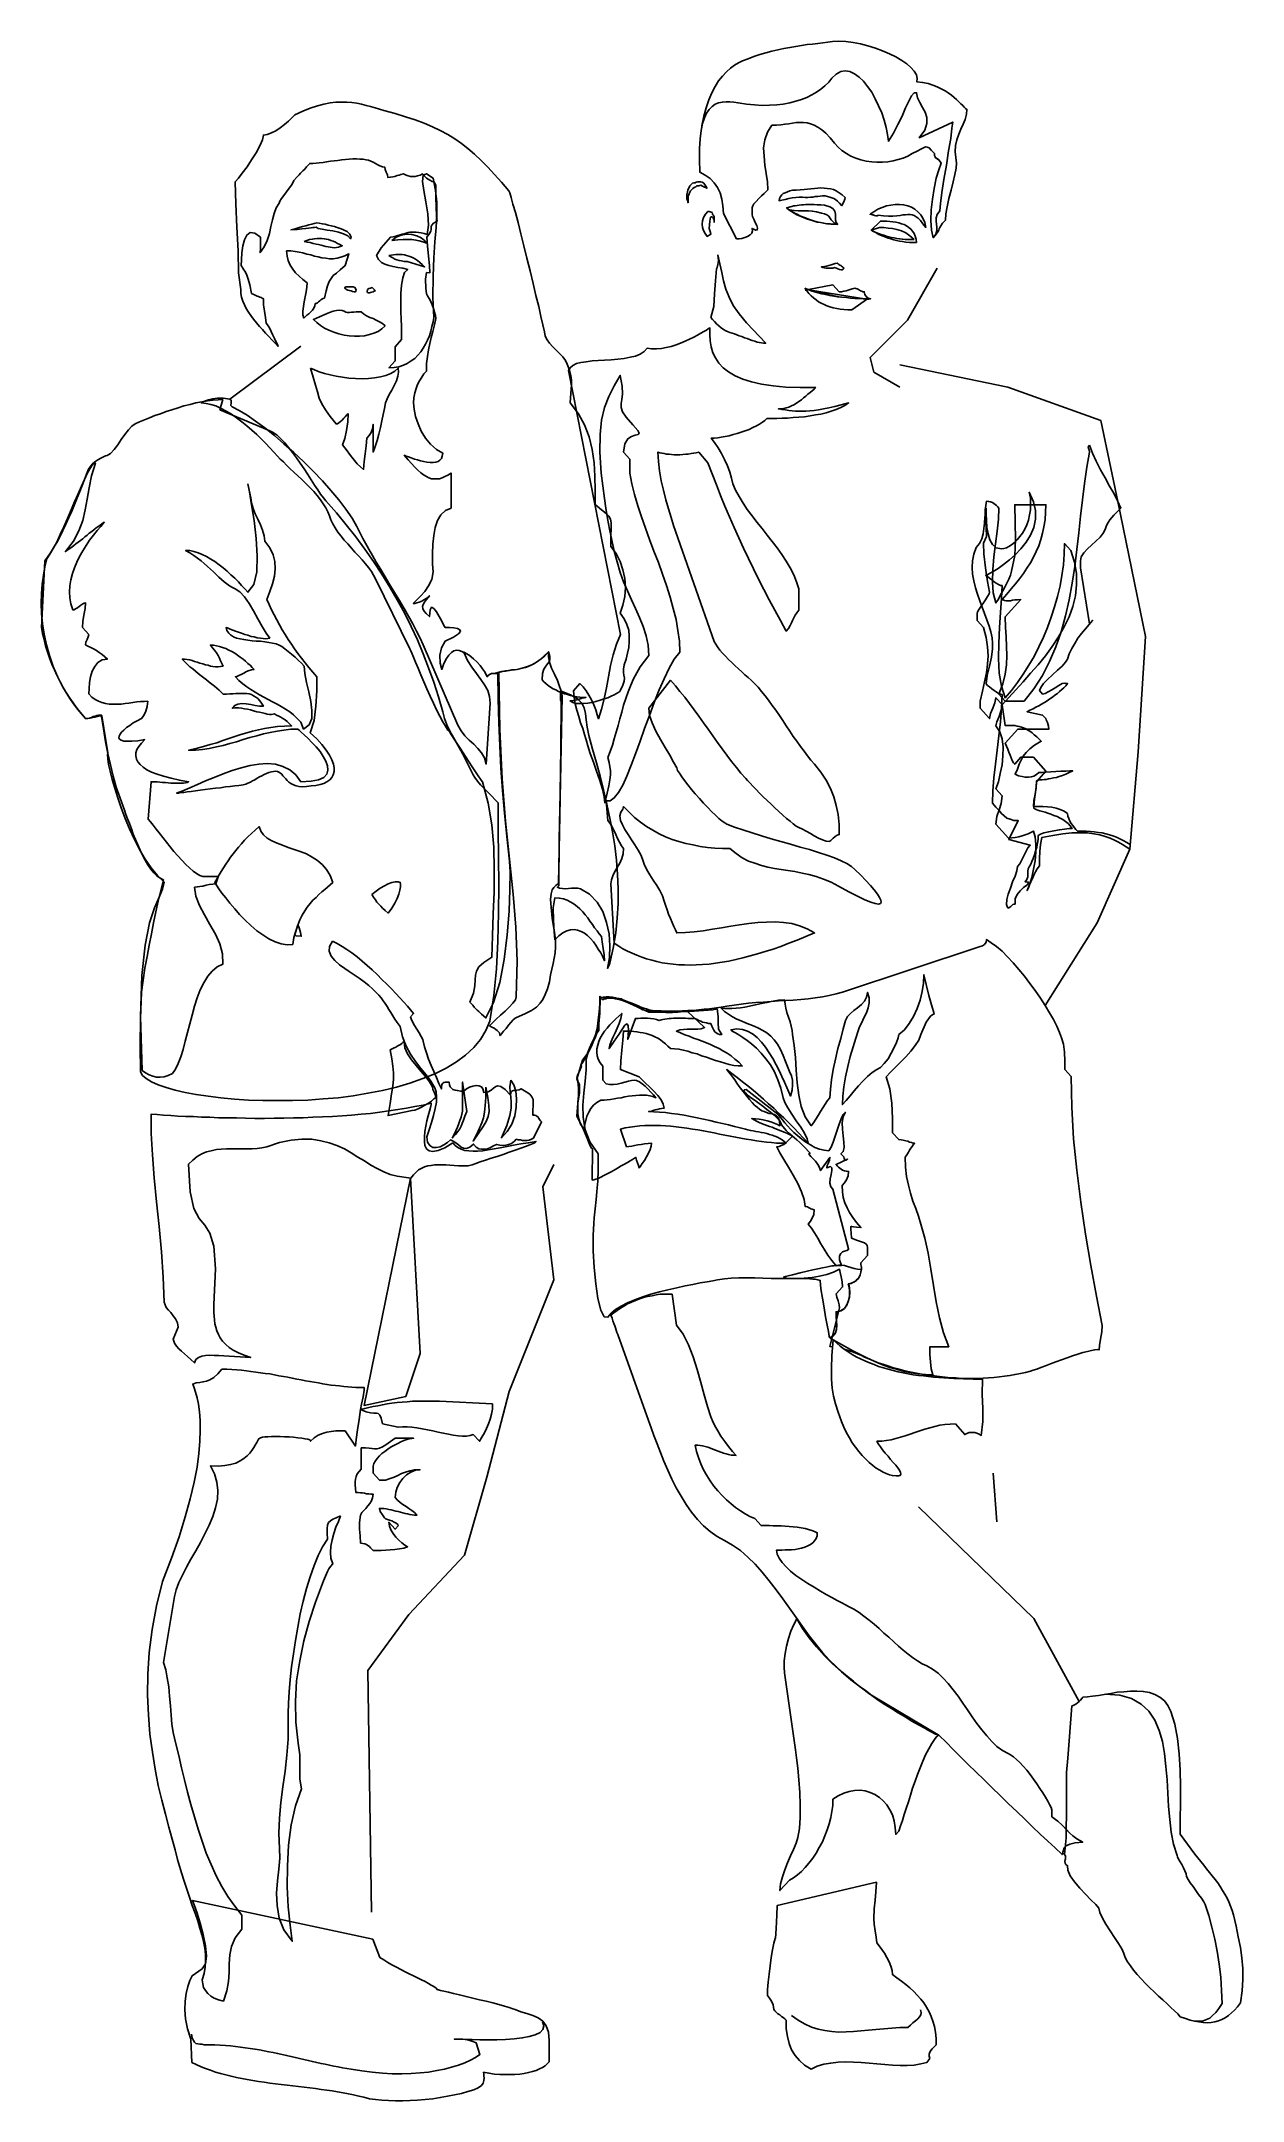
# Model space of a CAD drawing. Extents: x 1236 to 1340, y -26 to 153.
import ezdxf

# ---------------------------------------------------------------- set-up
doc = ezdxf.new("R2010")
doc.units = 0
doc.header["$LTSCALE"] = 25
doc.layers.get('0').update_dxf_attribs({"linetype": 'CONTINUOUS'})
for name, color, linetype in [('1', 7, 'CONTINUOUS'), ('2', 7, 'CONTINUOUS'), ('3', 7, 'CONTINUOUS'), ('5', 7, 'CONTINUOUS'), ('7', 7, 'CONTINUOUS')]:
    doc.layers.add(name, color=color, linetype=linetype)

msp = doc.modelspace()

# ---------------------------------------------------------------- linework, layer by layer
for p, q in [((1313.46, 133.4), (1310.88, 128.88)), ((1310.88, 128.88), (1307.65, 125.66)), ((1252.12, 122.05), (1258.28, 126.63)), ((1307.65, 125.66), (1307.97, 124.37)), ((1307.97, 124.37), (1310.23, 123.08)), ((1310.23, 125.01), (1319.59, 123.08)), ((1319.59, 123.08), (1327.66, 120.18)), ((1327.66, 120.18), (1329.13, 113.17)), ((1329.13, 113.17), (1331.53, 101.47)), ((1331.53, 101.47), (1330.89, 91.47)), ((1330.89, 91.47), (1330.17, 83.03)), ((1330.17, 83.03), (1327.34, 76.63)), ((1327.34, 76.63), (1322.81, 69.46)), ((1318.3, 28.9), (1318.62, 24.7))]:
    msp.add_line(p, q)
for points in [[(1264.41, -9.16), (1264.09, 11.8), (1267.64, 16.64), (1272.48, 21.8), (1274.41, 28.57), (1276.35, 35.99), (1280.22, 45.67), (1279.26, 53.73), (1280.22, 55.67)], [(1311.85, 25.99), (1321.85, 16.32), (1325.76, 9.11), (1325.76, 9.11)]]:
    msp.add_lwpolyline(points)
at = {"layer": '1', "linetype": 'CONTINUOUS'}
for points in [[(1269.23, 136.31), (1268.97, 136.4), (1268.72, 136.46), (1268.49, 136.5), (1268.29, 136.53), (1268.1, 136.53), (1267.91, 136.53), (1267.74, 136.51), (1267.57, 136.48), (1267.4, 136.44), (1267.23, 136.38), (1267.06, 136.34), (1266.88, 136.29), (1266.7, 136.23), (1266.51, 136.17), (1266.28, 136.12), (1266.05, 136.08), (1265.24, 135.17), (1264.84, 134.49), (1265.01, 134.15), (1265.26, 133.9), (1265.56, 133.75), (1265.9, 133.64), (1266.28, 133.54), (1266.68, 133.47), (1267.11, 133.39), (1267.55, 133.28), (1267.28, 133.03), (1267.11, 132.56), (1267.02, 131.93), (1266.96, 131.2), (1266.96, 130.4), (1266.96, 129.64), (1266.98, 128.96), (1267, 128.41), (1267, 127.2), (1266.47, 126.59), (1266.47, 125.36), (1265.92, 124.76), (1266.36, 124.78), (1266.77, 124.85), (1267.17, 124.99), (1267.51, 125.14), (1267.85, 125.35), (1268.15, 125.57), (1268.42, 125.84), (1268.68, 126.14), (1268.89, 126.46), (1269.1, 126.8), (1269.27, 127.16), (1269.42, 127.54), (1269.55, 127.94), (1269.65, 128.34), (1269.74, 128.73), (1269.8, 129.13), (1269.71, 130.85), (1269.74, 132.71), (1269.82, 134.3), (1269.91, 135.68), (1270.01, 136.91), (1270.07, 138.05), (1270.07, 139.11), (1269.95, 140.13), (1269.74, 141.21), (1269.16, 141.59), (1268.87, 141.46), (1268.84, 140.92), (1268.95, 140.13), (1269.12, 139.15), (1269.29, 138.1), (1269.35, 137.12), (1269.23, 136.31)], [(1293.52, 140.3), (1293.46, 140.43), (1293.35, 140.6), (1293.22, 140.76), (1293.07, 140.85), (1292.97, 140.87), (1292.88, 140.87), (1292.76, 140.87), (1292.67, 140.87), (1292.55, 140.85), (1292.46, 140.81), (1292.35, 140.79), (1292.25, 140.76), (1292.01, 140.53), (1291.84, 140.17), (1291.76, 139.75), (1291.76, 139.39), (1291.78, 139.32), (1291.82, 139.24), (1291.84, 139.15), (1291.85, 139.07), (1291.85, 139.58), (1291.89, 139.71), (1291.95, 139.85), (1292.01, 139.98), (1292.08, 140.09), (1292.18, 140.21), (1292.27, 140.3), (1292.38, 140.4), (1292.52, 140.45), (1292.61, 140.55), (1292.69, 140.55), (1292.78, 140.55), (1292.88, 140.57), (1292.97, 140.6), (1293.1, 140.51), (1293.27, 140.43), (1293.44, 140.36), (1293.52, 140.3)], [(1294.13, 137.37), (1294.11, 137.57), (1294.07, 137.69), (1294.03, 137.76), (1293.94, 137.86), (1293.9, 137.86), (1293.86, 137.84), (1293.82, 137.82), (1293.79, 137.82), (1293.75, 137.48), (1293.71, 137.16), (1293.69, 136.84), (1293.79, 136.5), (1293.79, 136.46), (1293.8, 136.42), (1293.82, 136.38), (1293.82, 136.34), (1293.75, 136.29), (1293.67, 136.25), (1293.6, 136.21), (1293.52, 136.15), (1293.33, 136.4), (1293.18, 136.67), (1293.1, 136.93), (1293.07, 137.21), (1293.1, 137.5), (1293.2, 137.78), (1293.37, 138.07), (1293.58, 138.31), (1293.69, 138.31), (1293.77, 138.29), (1293.86, 138.26), (1293.94, 138.22), (1293.96, 138.12), (1294.01, 138.03), (1294.09, 137.93), (1294.13, 137.86), (1294.13, 137.78), (1294.11, 137.69), (1294.11, 137.56), (1294.13, 137.37)], [(1304.84, 137.18), (1304.71, 137.35), (1304.65, 137.57), (1304.65, 137.82), (1304.63, 138.09), (1304.58, 138.33), (1304.42, 138.56), (1304.14, 138.73), (1303.69, 138.86), (1303.36, 138.88), (1303.06, 138.9), (1302.8, 138.92), (1302.53, 138.92), (1302.29, 138.92), (1302.08, 138.92), (1301.87, 138.9), (1301.68, 138.88), (1301.49, 138.86), (1301.32, 138.84), (1301.15, 138.81), (1301, 138.79), (1300.85, 138.75), (1300.7, 138.71), (1300.54, 138.67), (1300.39, 138.63), (1300.6, 138.46), (1300.81, 138.31), (1301.05, 138.16), (1301.3, 138.03), (1301.57, 137.9), (1301.85, 137.78), (1302.13, 137.69), (1302.42, 137.59), (1302.72, 137.5), (1303.02, 137.42), (1303.33, 137.37), (1303.63, 137.31), (1303.93, 137.25), (1304.23, 137.21), (1304.54, 137.2), (1304.84, 137.18)], [(1311.66, 135.61), (1311.62, 135.91), (1311.54, 136.17), (1311.45, 136.4), (1311.33, 136.61), (1311.18, 136.78), (1310.99, 136.93), (1310.8, 137.06), (1310.6, 137.18), (1310.37, 137.25), (1310.12, 137.33), (1309.88, 137.39), (1309.61, 137.42), (1309.35, 137.44), (1309.08, 137.46), (1308.8, 137.48), (1308.53, 137.48), (1307.74, 136.7), (1307.93, 136.59), (1308.13, 136.48), (1308.34, 136.36), (1308.55, 136.27), (1308.76, 136.17), (1308.99, 136.08), (1309.21, 136), (1309.44, 135.93), (1309.69, 135.85), (1309.93, 135.79), (1310.2, 135.74), (1310.46, 135.7), (1310.75, 135.66), (1311.05, 135.62), (1311.33, 135.61), (1311.66, 135.61)], [(1257.04, 134.89), (1257.42, 134.89), (1257.78, 134.85), (1258.12, 134.79), (1258.46, 134.72), (1258.8, 134.62), (1259.14, 134.55), (1259.46, 134.45), (1259.79, 134.38), (1260.11, 134.3), (1260.45, 134.26), (1260.77, 134.22), (1261.09, 134.22), (1261.43, 134.26), (1261.75, 134.34), (1262.1, 134.47), (1262.45, 134.64), (1262.11, 133.62), (1261.7, 133.26), (1261.36, 132.97), (1261.09, 132.75), (1260.9, 132.5), (1260.73, 132.24), (1260.6, 131.88), (1260.47, 131.42), (1260.32, 130.8), (1260.22, 130.78), (1260.11, 130.72), (1260.01, 130.65), (1259.92, 130.57), (1259.82, 130.48), (1259.73, 130.4), (1259.62, 130.34), (1259.52, 130.32), (1259.48, 130.12), (1259.41, 129.93), (1259.28, 129.76), (1259.12, 129.59), (1258.97, 129.45), (1258.8, 129.32), (1258.65, 129.19), (1258.54, 129.07), (1258.46, 129.34), (1258.46, 129.68), (1258.5, 130.06), (1258.57, 130.48), (1258.65, 130.91), (1258.74, 131.35), (1258.8, 131.74), (1258.82, 132.12), (1258.46, 132.41), (1258.12, 132.69), (1257.82, 132.99), (1257.57, 133.32), (1257.34, 133.67), (1257.17, 134.05), (1257.08, 134.45), (1257.04, 134.89)], [(1294.45, 134.56), (1294.62, 133.77), (1294.77, 133.01), (1294.92, 132.29), (1295.13, 131.59), (1295.41, 130.89), (1295.77, 130.17), (1296.28, 129.43), (1296.93, 128.66), (1298.59, 126.88), (1298.42, 126.88), (1298.23, 126.92), (1298.04, 126.95), (1297.84, 126.99), (1297.63, 127.07), (1297.4, 127.12), (1297.17, 127.2), (1296.97, 127.29), (1296.74, 127.37), (1296.51, 127.47), (1296.28, 127.54), (1296.08, 127.62), (1295.87, 127.69), (1295.68, 127.77), (1295.49, 127.83), (1295.32, 127.88), (1295.13, 127.96), (1294.94, 128.07), (1294.73, 128.22), (1294.52, 128.39), (1294.33, 128.58), (1294.14, 128.77), (1293.97, 128.96), (1293.82, 129.11), (1294.09, 130.06), (1294.16, 131.18), (1294.22, 132.31), (1294.33, 133.33), (1294.37, 133.47), (1294.45, 133.71), (1294.49, 134.07), (1294.45, 134.56)], [(1301.98, 131.65), (1302.15, 131.42), (1302.34, 131.2), (1302.53, 131.01), (1302.72, 130.82), (1302.95, 130.65), (1303.16, 130.49), (1303.4, 130.36), (1303.65, 130.25), (1303.89, 130.13), (1304.16, 130.04), (1304.44, 129.96), (1304.75, 129.91), (1305.05, 129.85), (1305.37, 129.81), (1305.71, 129.79), (1306.05, 129.79), (1307.4, 130.74), (1307.04, 130.74), (1306.68, 130.76), (1306.32, 130.78), (1305.94, 130.8), (1305.58, 130.84), (1305.2, 130.87), (1304.84, 130.91), (1304.48, 130.97), (1304.14, 131.02), (1303.78, 131.1), (1303.46, 131.18), (1303.14, 131.25), (1302.82, 131.35), (1302.53, 131.44), (1302.25, 131.54), (1301.98, 131.65)], [(1302.1, 131.5), (1302.04, 131.48), (1302.11, 131.46), (1302.11, 131.48), (1302.1, 131.5)], [(1307.34, 130.7), (1307.51, 130.7), (1307.68, 130.74), (1307.47, 130.8), (1307.3, 130.93), (1307.17, 131.12), (1307.13, 131.35), (1307.02, 131.36), (1306.92, 131.4), (1306.81, 131.44), (1306.71, 131.5), (1306.62, 131.55), (1306.53, 131.61), (1306.41, 131.63), (1306.32, 131.65), (1306.2, 131.63), (1306.07, 131.61), (1305.92, 131.55), (1305.75, 131.5), (1305.56, 131.44), (1305.37, 131.4), (1305.16, 131.36), (1304.95, 131.35), (1304.41, 131.95), (1302.29, 131.54), (1302.29, 131.52), (1307.34, 130.7)], [(1302.64, 131.4), (1303.53, 131.29), (1303.69, 131.21), (1303.88, 131.16), (1304.1, 131.08), (1304.37, 131.02), (1304.63, 130.97), (1304.94, 130.91), (1305.07, 130.89), (1305.07, 130.89), (1302.64, 131.4)], [(1262.02, 129.66), (1262.17, 129.59), (1262.32, 129.55), (1262.51, 129.55), (1262.68, 129.57), (1262.87, 129.59), (1263.08, 129.6), (1263.29, 129.62), (1263.5, 129.62), (1263.72, 129.43), (1263.97, 129.26), (1264.25, 129.13), (1264.54, 129.02), (1264.82, 128.89), (1265.11, 128.75), (1265.35, 128.6), (1265.58, 128.39), (1265.29, 128.13), (1264.97, 127.92), (1264.61, 127.75), (1264.22, 127.64), (1263.8, 127.54), (1263.36, 127.5), (1262.93, 127.5), (1262.47, 127.54), (1262.02, 127.6), (1261.57, 127.71), (1261.13, 127.84), (1260.71, 128.01), (1260.32, 128.2), (1259.98, 128.43), (1259.65, 128.68), (1259.37, 128.96), (1259.9, 129.19), (1260.35, 129.38), (1260.75, 129.55), (1261.09, 129.66), (1261.38, 129.72), (1261.64, 129.76), (1261.85, 129.74), (1262.02, 129.66)], [(1259.12, 124.74), (1259.46, 124.57), (1259.86, 124.42), (1260.32, 124.27), (1260.81, 124.15), (1261.34, 124.04), (1261.89, 123.94), (1262.45, 123.87), (1263.02, 123.83), (1263.59, 123.81), (1264.14, 123.83), (1264.67, 123.89), (1265.18, 123.98), (1265.65, 124.1), (1266.07, 124.27), (1266.43, 124.47), (1266.71, 124.74), (1266.75, 124.38), (1266.7, 124.02), (1266.56, 123.62), (1266.37, 123.22), (1266.17, 122.83), (1265.94, 122.45), (1265.75, 122.07), (1265.62, 121.71), (1265.52, 121.24), (1265.41, 120.71), (1265.29, 120.16), (1265.18, 119.59), (1265.05, 119), (1264.9, 118.45), (1264.73, 117.92), (1264.54, 117.45), (1264.54, 119.87), (1264.5, 119.48), (1264.37, 119.15), (1264.2, 118.89), (1263.99, 118.66), (1263.95, 117.98), (1263.86, 117.3), (1263.76, 116.62), (1263.72, 115.94), (1263.44, 116.16), (1263.17, 116.43), (1262.93, 116.71), (1262.7, 117), (1262.49, 117.28), (1262.28, 117.56), (1262.08, 117.83), (1261.89, 118.08), (1262.08, 118.62), (1262.23, 119.33), (1262.34, 120.06), (1262.38, 120.78), (1262.27, 120.67), (1262.13, 120.52), (1262, 120.39), (1261.87, 120.23), (1261.72, 120.1), (1261.58, 119.99), (1261.45, 119.91), (1261.34, 119.89), (1260.81, 120.54), (1260.41, 121.1), (1260.11, 121.62), (1259.88, 122.13), (1259.71, 122.68), (1259.54, 123.26), (1259.35, 123.94), (1259.12, 124.74)], [(1254.66, 84.97), (1254.81, 84.57), (1255.05, 84.25), (1255.37, 83.96), (1255.77, 83.74), (1256.21, 83.53), (1256.68, 83.36), (1257.19, 83.17), (1257.7, 83), (1258.23, 82.81), (1258.76, 82.6), (1259.26, 82.33), (1259.73, 82.03), (1260.15, 81.67), (1260.51, 81.25), (1260.81, 80.74), (1261.04, 80.14), (1260.83, 79.93), (1260.58, 79.72), (1260.35, 79.51), (1260.11, 79.31), (1259.84, 79.08), (1259.6, 78.83), (1259.33, 78.59), (1259.09, 78.3), (1258.84, 78), (1258.61, 77.66), (1258.38, 77.3), (1258.2, 76.88), (1258.01, 76.43), (1257.84, 75.92), (1257.68, 75.37), (1257.57, 74.76), (1257.08, 74.72), (1256.57, 74.8), (1256.04, 74.97), (1255.51, 75.24), (1254.98, 75.58), (1254.47, 75.95), (1253.94, 76.39), (1253.44, 76.86), (1252.97, 77.36), (1252.54, 77.85), (1252.12, 78.34), (1251.76, 78.79), (1251.44, 79.21), (1251.17, 79.59), (1250.96, 79.91), (1250.83, 80.14), (1251.02, 80.46), (1251.19, 80.78), (1251.38, 81.08), (1251.57, 81.41), (1251.76, 81.71), (1251.97, 82.01), (1252.18, 82.32), (1252.4, 82.62), (1252.63, 82.9), (1252.88, 83.2), (1253.12, 83.49), (1253.39, 83.79), (1253.69, 84.08), (1253.99, 84.38), (1254.31, 84.66), (1254.66, 84.97)], [(1280.29, 75.16), (1280.65, 75.5), (1280.99, 75.76), (1281.33, 75.94), (1281.65, 76.03), (1281.97, 76.05), (1282.28, 75.99), (1282.58, 75.88), (1282.86, 75.73), (1283.13, 75.52), (1283.39, 75.27), (1283.64, 74.99), (1283.87, 74.69), (1284.07, 74.36), (1284.28, 74.02), (1284.45, 73.68), (1284.62, 73.34), (1284.59, 73.85), (1284.49, 74.4), (1284.4, 74.97), (1284.36, 75.44), (1284.15, 75.69), (1283.96, 75.94), (1283.75, 76.2), (1283.56, 76.48), (1283.35, 76.77), (1283.17, 77.05), (1282.94, 77.32), (1282.73, 77.58), (1282.48, 77.83), (1282.24, 78.06), (1281.97, 78.26), (1281.69, 78.43), (1281.37, 78.59), (1281.05, 78.7), (1280.69, 78.77), (1280.29, 78.79), (1280.17, 77.92), (1280.19, 76.86), (1280.25, 75.86), (1280.29, 75.16)], [(1261.02, 75.03), (1261.43, 74.84), (1261.85, 74.59), (1262.27, 74.33), (1262.7, 74.02), (1263.16, 73.68), (1263.59, 73.32), (1264.03, 72.94), (1264.46, 72.55), (1264.9, 72.15), (1265.31, 71.73), (1265.73, 71.32), (1266.13, 70.92), (1266.51, 70.5), (1266.87, 70.12), (1267.21, 69.75), (1267.53, 69.39), (1268.06, 68.78), (1267.79, 68.48), (1267.83, 68.31), (1267.96, 68.06), (1268.13, 67.74), (1268.34, 67.42), (1268.55, 67.08), (1268.72, 66.77), (1268.85, 66.51), (1268.89, 66.36), (1269.01, 65.88), (1269.18, 65.35), (1269.36, 64.82), (1269.57, 64.27), (1269.8, 63.74), (1270.03, 63.21), (1270.25, 62.7), (1270.46, 62.23), (1270.46, 62.42), (1270.5, 62.57), (1270.54, 62.66), (1270.6, 62.74), (1270.69, 62.78), (1270.8, 62.8), (1270.96, 62.8), (1271.14, 62.8), (1271.16, 62.59), (1271.22, 62.42), (1271.33, 62.29), (1271.47, 62.19), (1271.66, 62.12), (1271.86, 62.08), (1272.13, 62.04), (1272.41, 62.04), (1272.64, 62.23), (1272.91, 62.38), (1273.19, 62.48), (1273.47, 62.53), (1273.72, 62.51), (1273.93, 62.42), (1274.06, 62.23), (1274.14, 61.93), (1274.51, 61.98), (1274.78, 62.12), (1274.99, 62.29), (1275.18, 62.44), (1275.37, 62.49), (1275.63, 62.44), (1275.99, 62.17), (1276.46, 61.7), (1276.48, 61.89), (1276.54, 62), (1276.62, 62.06), (1276.73, 62.1), (1276.86, 62.1), (1277.01, 62.12), (1277.2, 62.15), (1277.39, 62.25), (1277.83, 61.98), (1278.13, 61.76), (1278.32, 61.55), (1278.41, 61.32), (1278.43, 61.08), (1278.41, 60.77), (1278.4, 60.41), (1278.38, 59.96), (1278.55, 59.96), (1278.66, 59.92), (1278.75, 59.86), (1278.85, 59.79), (1278.91, 59.67), (1278.98, 59.58), (1279.06, 59.47), (1279.15, 59.37), (1278.45, 57.95), (1278.28, 57.86), (1278.09, 57.78), (1277.9, 57.76), (1277.71, 57.76), (1277.5, 57.76), (1277.32, 57.8), (1277.13, 57.82), (1276.96, 57.86), (1276.8, 57.71), (1276.65, 57.59), (1276.48, 57.48), (1276.27, 57.4), (1276.05, 57.35), (1275.82, 57.33), (1275.54, 57.35), (1275.25, 57.42), (1274.99, 57.29), (1274.72, 57.16), (1274.46, 57.04), (1274.19, 56.99), (1273.95, 56.99), (1273.7, 57.04), (1273.47, 57.19), (1273.25, 57.44), (1272.92, 57.18), (1272.64, 57.06), (1272.39, 57.08), (1272.17, 57.19), (1271.94, 57.37), (1271.71, 57.55), (1271.5, 57.71), (1271.26, 57.8), (1270.99, 57.57), (1270.69, 57.37), (1270.35, 57.21), (1270.03, 57.14), (1269.72, 57.16), (1269.46, 57.31), (1269.27, 57.61), (1269.19, 58.08), (1269.4, 58.69), (1269.61, 59.31), (1269.78, 59.92), (1269.93, 60.53), (1270.03, 61.08), (1270.05, 61.57), (1270.01, 61.98), (1269.9, 62.32), (1269.54, 62.89), (1269.14, 63.44), (1268.68, 64.01), (1268.23, 64.6), (1267.79, 65.24), (1267.42, 65.94), (1267.09, 66.74), (1266.88, 67.64), (1266.64, 67.98), (1266.43, 68.29), (1266.26, 68.57), (1266.09, 68.86), (1265.92, 69.12), (1265.77, 69.37), (1265.6, 69.63), (1265.43, 69.88), (1265.24, 70.12), (1265.03, 70.37), (1264.78, 70.63), (1264.48, 70.92), (1264.16, 71.2), (1263.78, 71.51), (1263.33, 71.83), (1262.81, 72.19), (1262.47, 72.4), (1262.08, 72.68), (1261.64, 73), (1261.22, 73.36), (1260.9, 73.74), (1260.73, 74.16), (1260.75, 74.59), (1261.02, 75.03)], [(1266.03, 65.62), (1266.3, 65.77), (1266.51, 65.86), (1266.68, 65.96), (1266.81, 66.03), (1266.92, 66.09), (1267.04, 66.17), (1267.13, 66.24), (1267.23, 66.34), (1267.3, 65.79), (1267.53, 65.26), (1267.87, 64.75), (1268.27, 64.26), (1268.68, 63.78), (1269.08, 63.31), (1269.42, 62.85), (1269.69, 62.4), (1269.72, 62.17), (1269.84, 61.95), (1269.93, 61.72), (1269.97, 61.49), (1269.82, 61.36), (1269.61, 61.17), (1269.35, 61), (1269.04, 60.81), (1268.74, 60.64), (1268.44, 60.49), (1268.15, 60.39), (1267.93, 60.36), (1265.84, 59.92), (1266.01, 60.96), (1266.15, 61.79), (1266.24, 62.48), (1266.3, 63.06), (1266.3, 63.61), (1266.26, 64.2), (1266.17, 64.84), (1266.03, 65.62)], [(1290.47, 44.42), (1290.85, 41.75), (1291.42, 40.97), (1291.89, 40.04), (1292.29, 39), (1292.65, 37.89), (1292.95, 36.77), (1293.26, 35.69), (1293.54, 34.69), (1293.84, 33.8), (1293.97, 33.44), (1294.18, 33.02), (1294.43, 32.58), (1294.71, 32.13), (1295.03, 31.66), (1295.36, 31.22), (1295.7, 30.8), (1296.02, 30.45), (1295.81, 30.46), (1295.6, 30.48), (1295.37, 30.52), (1295.15, 30.6), (1294.92, 30.65), (1294.69, 30.73), (1294.47, 30.82), (1294.24, 30.9), (1294.01, 30.98), (1293.79, 31.07), (1293.56, 31.15), (1293.33, 31.22), (1293.1, 31.28), (1292.9, 31.32), (1292.69, 31.33), (1292.48, 31.35), (1292.59, 30.79), (1292.76, 30.26), (1292.97, 29.73), (1293.2, 29.21), (1293.48, 28.72), (1293.77, 28.25), (1294.09, 27.79), (1294.45, 27.38), (1294.81, 26.96), (1295.19, 26.6), (1295.58, 26.24), (1295.98, 25.92), (1296.4, 25.64), (1296.81, 25.39), (1297.21, 25.16), (1297.63, 24.97), (1298.18, 24.37), (1298.4, 24.37), (1298.65, 24.37), (1298.93, 24.37), (1299.24, 24.35), (1299.58, 24.35), (1299.92, 24.33), (1300.26, 24.31), (1300.62, 24.29), (1300.98, 24.26), (1301.32, 24.22), (1301.66, 24.16), (1302, 24.1), (1302.3, 24.03), (1302.59, 23.95), (1302.83, 23.86), (1303.06, 23.74), (1303.04, 23.48), (1302.95, 23.25), (1302.83, 23.04), (1302.66, 22.87), (1302.46, 22.72), (1302.23, 22.61), (1301.98, 22.49), (1301.7, 22.42), (1301.41, 22.36), (1301.13, 22.3), (1300.83, 22.27), (1300.54, 22.25), (1300.26, 22.25), (1299.99, 22.23), (1299.75, 22.23), (1299.52, 22.23), (1299.58, 21.89), (1299.75, 21.53), (1300.01, 21.15), (1300.35, 20.79), (1300.75, 20.41), (1301.21, 20.05), (1301.72, 19.69), (1302.25, 19.35), (1302.78, 19.01), (1303.33, 18.69), (1303.84, 18.39), (1304.33, 18.12), (1304.78, 17.87), (1305.18, 17.67), (1305.52, 17.5), (1305.77, 17.36), (1306.22, 17.12), (1306.68, 16.83), (1307.11, 16.51), (1307.55, 16.17), (1307.98, 15.81), (1308.42, 15.43), (1308.84, 15.05), (1309.27, 14.68), (1309.69, 14.28), (1310.1, 13.92), (1310.52, 13.56), (1310.94, 13.22), (1311.33, 12.92), (1311.75, 12.63), (1312.15, 12.39), (1312.56, 12.2), (1313.06, 11.91), (1313.53, 11.57), (1313.98, 11.14), (1314.42, 10.66), (1314.85, 10.13), (1315.27, 9.56), (1315.69, 8.98), (1316.09, 8.39), (1316.48, 7.78), (1316.9, 7.2), (1317.32, 6.65), (1317.75, 6.12), (1318.19, 5.63), (1318.64, 5.21), (1319.12, 4.85), (1319.61, 4.59), (1319.82, 4.49), (1320.06, 4.32), (1320.33, 4.09), (1320.61, 3.83), (1320.91, 3.51), (1321.22, 3.15), (1321.52, 2.77), (1321.8, 2.39), (1322.09, 1.97), (1322.37, 1.58), (1322.62, 1.2), (1322.84, 0.82), (1323.05, 0.48), (1323.2, 0.17), (1323.34, -0.07), (1323.41, -0.28), (1323.41, -0.89), (1323.92, -1.28), (1324.28, -1.62), (1324.55, -1.87), (1324.76, -2.1), (1324.95, -2.32), (1325.21, -2.53), (1325.57, -2.8), (1326.08, -3.1), (1325.42, -3.14), (1324.95, -3.25), (1324.64, -3.4), (1324.47, -3.59), (1324.4, -3.78), (1324.36, -3.95), (1324.34, -4.08), (1324.28, -4.16), (1323.68, -3.59), (1323.05, -3.01), (1322.39, -2.4), (1321.73, -1.76), (1321.05, -1.09), (1320.35, -0.43), (1319.63, 0.25), (1318.93, 0.95), (1318.22, 1.63), (1317.52, 2.31), (1316.82, 3), (1316.14, 3.66), (1315.48, 4.32), (1314.85, 4.96), (1314.23, 5.57), (1313.64, 6.16), (1313.04, 6.44), (1312.45, 6.76), (1311.85, 7.08), (1311.26, 7.41), (1310.67, 7.77), (1310.08, 8.13), (1309.5, 8.49), (1308.91, 8.86), (1308.34, 9.24), (1307.79, 9.64), (1307.25, 10.06), (1306.7, 10.45), (1306.19, 10.87), (1305.67, 11.29), (1305.16, 11.72), (1304.69, 12.14), (1304.08, 12.73), (1303.5, 13.37), (1302.93, 14.07), (1302.36, 14.81), (1301.79, 15.6), (1301.22, 16.4), (1300.64, 17.21), (1300.07, 18.01), (1299.48, 18.8), (1298.9, 19.58), (1298.29, 20.32), (1297.68, 21.02), (1297.04, 21.64), (1296.4, 22.21), (1295.72, 22.68), (1295.02, 23.08), (1294.37, 23.42), (1293.77, 23.84), (1293.2, 24.33), (1292.67, 24.9), (1292.16, 25.52), (1291.68, 26.19), (1291.25, 26.91), (1290.83, 27.64), (1290.45, 28.4), (1290.09, 29.18), (1289.75, 29.95), (1289.45, 30.71), (1289.17, 31.45), (1288.9, 32.17), (1288.66, 32.85), (1288.43, 33.49), (1285.76, 40.93), (1285.68, 41.12), (1285.63, 41.31), (1285.55, 41.5), (1285.49, 41.69), (1285.42, 41.9), (1285.34, 42.11), (1285.27, 42.35), (1285.17, 42.6), (1285.42, 42.81), (1285.7, 43.02), (1285.99, 43.22), (1286.29, 43.39), (1286.61, 43.58), (1286.95, 43.73), (1287.29, 43.89), (1287.65, 44.02), (1287.99, 44.13), (1288.35, 44.23), (1288.73, 44.3), (1289.09, 44.38), (1289.43, 44.42), (1289.79, 44.44), (1290.13, 44.44), (1290.47, 44.42)], [(1317.39, 37.07), (1317.37, 35.73), (1317.41, 34.53), (1317.41, 33.38), (1317.28, 32.19), (1317.09, 32.28), (1316.9, 32.38), (1316.73, 32.43), (1316.56, 32.45), (1316.39, 32.45), (1316.22, 32.43), (1316.03, 32.36), (1315.84, 32.26), (1315.03, 33.19), (1314.57, 33.17), (1314.12, 33.13), (1313.68, 33.06), (1313.25, 32.96), (1312.81, 32.83), (1312.38, 32.72), (1311.96, 32.57), (1311.52, 32.43), (1311.11, 32.3), (1310.69, 32.15), (1310.27, 32.04), (1309.86, 31.92), (1309.46, 31.81), (1309.04, 31.73), (1308.65, 31.69), (1308.23, 31.68), (1308.36, 31.43), (1308.53, 31.18), (1308.72, 30.92), (1308.95, 30.63), (1309.2, 30.37), (1309.42, 30.09), (1309.65, 29.84), (1309.88, 29.59), (1310.05, 29.37), (1310.18, 29.16), (1310.27, 28.97), (1310.29, 28.84), (1310.26, 28.72), (1310.12, 28.67), (1309.9, 28.67), (1309.57, 28.7), (1309.31, 28.76), (1309.04, 28.87), (1308.76, 28.99), (1308.48, 29.16), (1308.17, 29.35), (1307.87, 29.57), (1307.57, 29.84), (1307.26, 30.12), (1306.96, 30.45), (1306.66, 30.79), (1306.37, 31.15), (1306.09, 31.54), (1305.84, 31.98), (1305.6, 32.41), (1305.37, 32.89), (1305.16, 33.38), (1304.88, 34.19), (1304.63, 34.91), (1304.46, 35.58), (1304.35, 36.28), (1304.29, 37.05), (1304.29, 37.98), (1304.33, 39.1), (1304.44, 40.46), (1304.75, 40.18), (1305.05, 39.91), (1305.39, 39.66), (1305.73, 39.44), (1306.07, 39.21), (1306.43, 39), (1306.81, 38.81), (1307.19, 38.64), (1307.59, 38.47), (1307.98, 38.32), (1308.38, 38.17), (1308.8, 38.04), (1309.21, 37.92), (1309.65, 37.81), (1310.07, 37.71), (1310.5, 37.62), (1310.94, 37.53), (1311.37, 37.45), (1311.83, 37.39), (1312.26, 37.34), (1312.7, 37.28), (1313.15, 37.24), (1313.59, 37.2), (1314.02, 37.17), (1314.46, 37.15), (1314.89, 37.13), (1315.33, 37.11), (1315.75, 37.09), (1316.18, 37.09), (1316.58, 37.07), (1316.99, 37.07), (1317.39, 37.07)], [(1274.91, 34.91), (1274.89, 34.46), (1274.82, 34.02), (1274.7, 33.59), (1274.55, 33.19), (1274.38, 32.77), (1274.19, 32.4), (1273.98, 32.04), (1273.78, 31.68), (1273.23, 32.26), (1272.96, 32.17), (1272.64, 32.13), (1272.3, 32.13), (1271.92, 32.15), (1271.5, 32.21), (1271.09, 32.28), (1270.63, 32.38), (1270.18, 32.47), (1269.72, 32.57), (1269.27, 32.66), (1268.8, 32.75), (1268.34, 32.83), (1267.91, 32.89), (1267.49, 32.92), (1267.09, 32.92), (1266.71, 32.89), (1265.37, 33.19), (1265.24, 33.68), (1265.12, 33.95), (1264.99, 34.08), (1264.82, 34.12), (1264.61, 34.12), (1264.33, 34.14), (1263.95, 34.23), (1263.46, 34.44), (1263.33, 33.57), (1263.19, 32.66), (1263.08, 31.83), (1263.02, 31.26), (1262.11, 32.58), (1261.7, 32.58), (1261.3, 32.57), (1260.9, 32.53), (1260.52, 32.47), (1260.15, 32.36), (1259.79, 32.21), (1259.44, 31.98), (1259.12, 31.68), (1259.12, 31.73), (1259.05, 31.79), (1258.88, 31.85), (1258.65, 31.88), (1258.35, 31.94), (1258.03, 31.98), (1257.65, 32.02), (1257.27, 32.05), (1256.87, 32.07), (1256.47, 32.09), (1256.09, 32.09), (1255.73, 32.09), (1255.41, 32.07), (1255.15, 32.05), (1254.94, 32.02), (1254.79, 31.98), (1254.71, 31.94), (1254.62, 31.86), (1254.54, 31.73), (1254.45, 31.56), (1254.33, 31.35), (1254.2, 31.13), (1254.03, 30.88), (1253.84, 30.65), (1253.61, 30.41), (1253.33, 30.18), (1253.01, 29.97), (1252.63, 29.78), (1252.19, 29.65), (1251.68, 29.56), (1251.1, 29.52), (1250.43, 29.54), (1250.79, 28.84), (1251, 28.14), (1251.08, 27.4), (1251.04, 26.66), (1250.87, 25.9), (1250.64, 25.16), (1250.32, 24.41), (1249.96, 23.65), (1249.58, 22.91), (1249.17, 22.17), (1248.75, 21.45), (1248.35, 20.75), (1248.01, 20.07), (1247.71, 19.43), (1247.48, 18.8), (1247.33, 18.22), (1246.38, 12.5), (1246.57, 11.87), (1246.7, 11.15), (1246.82, 10.38), (1246.89, 9.56), (1246.97, 8.73), (1247.03, 7.92), (1247.1, 7.14), (1247.2, 6.42), (1247.44, 5.44), (1247.69, 4.42), (1247.94, 3.37), (1248.2, 2.33), (1248.46, 1.25), (1248.75, 0.19), (1249.05, -0.89), (1249.36, -1.95), (1249.72, -3.01), (1250.07, -4.03), (1250.49, -5.03), (1250.93, -6), (1251.42, -6.92), (1251.95, -7.81), (1252.54, -8.65), (1253.16, -9.42), (1253.16, -10.62), (1252.59, -11.39), (1252.27, -12.13), (1252.12, -12.87), (1252.06, -13.63), (1252.06, -14.38), (1252.01, -15.16), (1251.87, -15.99), (1251.57, -16.86), (1251.15, -16.75), (1250.77, -16.6), (1250.47, -16.43), (1250.21, -16.2), (1250, -15.95), (1249.85, -15.69), (1249.77, -15.37), (1249.73, -15.03), (1249.88, -14.48), (1249.98, -13.93), (1250.02, -13.4), (1250, -12.85), (1249.94, -12.28), (1249.85, -11.71), (1249.7, -11.13), (1249.53, -10.54), (1249.34, -9.92), (1249.11, -9.25), (1248.86, -8.57), (1248.62, -7.85), (1248.35, -7.09), (1248.09, -6.3), (1247.84, -5.47), (1247.58, -4.58), (1247.37, -3.74), (1247.12, -2.82), (1246.84, -1.79), (1246.53, -0.66), (1246.21, 0.55), (1245.91, 1.84), (1245.64, 3.24), (1245.4, 4.72), (1245.19, 6.29), (1245.06, 7.94), (1244.98, 9.66), (1245.02, 11.48), (1245.13, 13.37), (1245.38, 15.36), (1245.76, 17.4), (1246.27, 19.52), (1247.06, 21.53), (1247.73, 23.38), (1248.26, 25.11), (1248.69, 26.68), (1249.03, 28.12), (1249.28, 29.42), (1249.43, 30.62), (1249.53, 31.68), (1249.56, 32.64), (1249.54, 33.47), (1249.49, 34.23), (1249.39, 34.88), (1249.28, 35.44), (1249.15, 35.92), (1249.03, 36.31), (1248.9, 36.64), (1249.2, 36.73), (1249.51, 36.77), (1249.79, 36.82), (1250.09, 36.88), (1250.4, 37), (1250.72, 37.2), (1251.08, 37.51), (1251.44, 37.94), (1251.87, 37.92), (1252.29, 37.9), (1252.72, 37.87), (1253.14, 37.83), (1253.56, 37.79), (1253.95, 37.73), (1254.37, 37.68), (1254.79, 37.62), (1255.19, 37.56), (1255.58, 37.51), (1255.98, 37.43), (1256.38, 37.35), (1256.78, 37.28), (1257.15, 37.22), (1257.53, 37.15), (1257.93, 37.07), (1258.31, 37), (1258.69, 36.92), (1259.07, 36.86), (1259.44, 36.79), (1259.8, 36.73), (1260.18, 36.65), (1260.54, 36.6), (1260.9, 36.54), (1261.28, 36.5), (1261.64, 36.47), (1262, 36.43), (1262.34, 36.39), (1262.7, 36.37), (1263.06, 36.35), (1263.4, 36.35), (1263.76, 36.35), (1263.78, 36.11), (1263.67, 35.52), (1263.53, 34.88), (1263.46, 34.44), (1263.82, 34.53), (1264.18, 34.61), (1264.56, 34.69), (1264.95, 34.76), (1265.35, 34.84), (1265.77, 34.91), (1266.18, 34.97), (1266.62, 35.03), (1267.07, 35.06), (1267.51, 35.1), (1267.96, 35.14), (1268.44, 35.16), (1268.89, 35.16), (1269.36, 35.16), (1269.82, 35.16), (1270.29, 35.14), (1274.91, 34.91)], [(1263.52, 31.11), (1263.89, 31.11), (1264.2, 31.09), (1264.44, 31.05), (1264.67, 31.01), (1264.88, 31.01), (1265.09, 31.07), (1265.35, 31.18), (1265.65, 31.37), (1266.45, 31.94), (1268.06, 31.94), (1267.89, 31.92), (1267.7, 31.88), (1267.47, 31.83), (1267.21, 31.73), (1266.94, 31.62), (1266.68, 31.49), (1266.39, 31.33), (1266.11, 31.18), (1265.82, 30.99), (1265.56, 30.8), (1265.31, 30.62), (1265.09, 30.41), (1264.9, 30.18), (1264.75, 29.97), (1264.61, 29.74), (1264.54, 29.52), (1264.54, 28.91), (1265.09, 28.31), (1265.62, 28.31), (1266.01, 28.44), (1266.36, 28.57), (1266.7, 28.72), (1267.02, 28.87), (1267.36, 29.01), (1267.74, 29.12), (1268.13, 29.2), (1268.61, 29.21), (1268.21, 29.16), (1267.81, 29.01), (1267.45, 28.76), (1267.13, 28.46), (1266.85, 28.1), (1266.64, 27.68), (1266.51, 27.25), (1266.45, 26.79), (1266.66, 26.58), (1266.88, 26.38), (1267.13, 26.2), (1267.4, 26.03), (1267.64, 25.84), (1267.89, 25.67), (1268.13, 25.49), (1268.34, 25.28), (1268.13, 25.28), (1267.94, 25.3), (1267.74, 25.33), (1267.53, 25.37), (1267.32, 25.41), (1267.13, 25.47), (1266.92, 25.52), (1266.71, 25.58), (1266.51, 25.62), (1266.3, 25.67), (1266.11, 25.73), (1265.9, 25.77), (1265.69, 25.81), (1265.48, 25.84), (1265.29, 25.86), (1265.09, 25.86), (1265.16, 25.6), (1265.35, 25.3), (1265.54, 25.05), (1265.62, 24.96), (1265.65, 24.94), (1265.79, 24.9), (1265.96, 24.84), (1266.17, 24.77), (1266.37, 24.67), (1266.54, 24.58), (1266.68, 24.46), (1266.71, 24.35), (1266.45, 24.05), (1265.9, 24.65), (1265.96, 24.31), (1266.07, 23.99), (1266.28, 23.67), (1266.51, 23.36), (1266.77, 23.1), (1267.04, 22.87), (1267.3, 22.66), (1267.53, 22.53), (1267.21, 22.42), (1266.83, 22.34), (1266.43, 22.29), (1266.03, 22.25), (1265.64, 22.23), (1265.24, 22.21), (1264.86, 22.21), (1264.54, 22.21), (1264.44, 22.32), (1264.33, 22.44), (1264.22, 22.55), (1264.1, 22.65), (1263.97, 22.72), (1263.82, 22.78), (1263.65, 22.82), (1263.46, 22.84), (1263.42, 23.48), (1263.36, 24.05), (1263.35, 24.63), (1263.46, 25.28), (1263.57, 25.49), (1263.74, 25.67), (1263.91, 25.86), (1264.1, 26.07), (1264.27, 26.28), (1264.41, 26.51), (1264.5, 26.77), (1264.54, 27.09), (1264.35, 27.09), (1264.16, 27.11), (1263.97, 27.13), (1263.8, 27.17), (1263.63, 27.19), (1263.44, 27.21), (1263.25, 27.23), (1263.06, 27.23), (1263.02, 27.59), (1262.99, 27.89), (1262.99, 28.15), (1263.02, 28.4), (1263.08, 28.61), (1263.17, 28.84), (1263.33, 29.04), (1263.52, 29.25), (1263.52, 29.57), (1263.52, 30.01), (1263.52, 30.54), (1263.52, 31.11)], [(1261.72, 25.2), (1261.53, 24.73), (1261.32, 24.22), (1261.13, 23.69), (1260.98, 23.14), (1260.88, 22.59), (1260.85, 22.04), (1260.88, 21.53), (1261.04, 21.04), (1260.86, 20.83), (1260.71, 20.6), (1260.6, 20.39), (1260.49, 20.18), (1260.41, 19.98), (1260.32, 19.77), (1260.24, 19.56), (1260.15, 19.33), (1259.54, 17.72), (1259.01, 16.06), (1258.54, 14.37), (1258.18, 12.65), (1257.91, 10.89), (1257.8, 9.11), (1257.84, 7.31), (1258.04, 5.49), (1258.18, 4.49), (1258.2, 3.41), (1258.2, 2.37), (1258.33, 1.54), (1257.8, 0.06), (1257.44, -1.59), (1257.21, -3.35), (1257.12, -5.16), (1257.1, -6.96), (1257.19, -8.7), (1257.34, -10.29), (1257.53, -11.68), (1256.81, -10.69), (1256.4, -9.67), (1256.21, -8.59), (1256.17, -7.51), (1256.25, -6.45), (1256.36, -5.43), (1256.45, -4.48), (1256.44, -3.63), (1256.36, -2.32), (1256.42, -1), (1256.55, 0.35), (1256.72, 1.71), (1256.91, 3.07), (1257.06, 4.47), (1257.17, 5.85), (1257.19, 7.25), (1257.19, 8.07), (1257.21, 8.98), (1257.27, 9.96), (1257.36, 11.02), (1257.48, 12.12), (1257.63, 13.24), (1257.8, 14.39), (1258.01, 15.55), (1258.23, 16.7), (1258.48, 17.82), (1258.78, 18.9), (1259.09, 19.92), (1259.43, 20.89), (1259.79, 21.76), (1260.16, 22.53), (1260.58, 23.19), (1260.56, 23.71), (1260.56, 24.1), (1260.6, 24.41), (1260.69, 24.63), (1260.85, 24.78), (1261.05, 24.92), (1261.34, 25.05), (1261.72, 25.2)], [(1313.53, 6.21), (1313.27, 5.89), (1312.98, 5.48), (1312.72, 5), (1312.45, 4.49), (1312.2, 3.94), (1311.98, 3.37), (1311.75, 2.79), (1311.54, 2.2), (1311.33, 1.59), (1311.14, 0.99), (1310.96, 0.4), (1310.77, -0.17), (1310.6, -0.7), (1310.44, -1.21), (1310.27, -1.68), (1310.12, -2.12), (1309.86, -2.42), (1309.82, -1.81), (1309.72, -1.25), (1309.57, -0.73), (1309.35, -0.28), (1309.08, 0.14), (1308.78, 0.5), (1308.44, 0.8), (1308.06, 1.05), (1307.64, 1.23), (1307.21, 1.35), (1306.77, 1.41), (1306.3, 1.39), (1305.83, 1.31), (1305.35, 1.16), (1304.88, 0.93), (1304.42, 0.63), (1304.41, 0.1), (1304.33, -0.43), (1304.23, -0.96), (1304.1, -1.49), (1303.93, -2.02), (1303.72, -2.55), (1303.5, -3.06), (1303.23, -3.56), (1302.95, -4.03), (1302.66, -4.48), (1302.34, -4.9), (1302.02, -5.28), (1301.68, -5.62), (1301.34, -5.92), (1301, -6.19), (1300.64, -6.38), (1299.82, -7.28), (1299.88, -6.7), (1300.03, -6.09), (1300.24, -5.49), (1300.49, -4.88), (1300.75, -4.27), (1301, -3.71), (1301.22, -3.18), (1301.36, -2.68), (1301.51, -1.91), (1301.58, -0.94), (1301.58, 0.12), (1301.55, 1.22), (1301.45, 2.31), (1301.36, 3.34), (1301.26, 4.23), (1301.17, 4.93), (1300.22, 11.61), (1300.18, 12.1), (1300.2, 12.65), (1300.28, 13.27), (1300.39, 13.92), (1300.56, 14.58), (1300.77, 15.21), (1301.02, 15.79), (1301.3, 16.28), (1301.79, 15.45), (1302.36, 14.64), (1302.99, 13.84), (1303.67, 13.1), (1304.39, 12.37), (1305.16, 11.68), (1305.96, 11), (1306.79, 10.38), (1307.62, 9.75), (1307.91, 9.56), (1307.91, 9.56), (1313.53, 6.21)], [(1312.2, 6.9), (1312.56, 6.69), (1313.3, 6.27), (1313.4, 6.27), (1313.4, 6.27), (1312.2, 6.9)]]:
    msp.add_lwpolyline(points, dxfattribs=at)
at = {"layer": '2', "linetype": 'CONTINUOUS'}
msp.add_lwpolyline([(1296.06, 135.93), (1296.28, 135.95), (1296.53, 135.98), (1296.78, 136.06), (1297.02, 136.15), (1297.23, 136.29), (1297.38, 136.44), (1297.44, 136.63), (1297.4, 136.84), (1297.72, 136.7), (1297.86, 136.72), (1297.87, 136.87), (1297.82, 137.1), (1297.68, 137.37), (1297.55, 137.65), (1297.44, 137.88), (1297.4, 138.05), (1297.4, 138.65), (1297.46, 138.79), (1297.57, 138.98), (1297.76, 139.18), (1297.99, 139.43), (1298.22, 139.66), (1298.44, 139.86), (1298.63, 140.05), (1298.76, 140.19), (1298.73, 140.89), (1298.63, 141.61), (1298.52, 142.34), (1298.44, 143.1), (1298.4, 143.82), (1298.5, 144.52), (1298.73, 145.18), (1299.12, 145.79), (1299.52, 145.81), (1299.9, 145.83), (1300.26, 145.89), (1300.6, 145.92), (1300.92, 145.98), (1301.24, 146.02), (1301.55, 146.04), (1301.87, 146.04), (1302.17, 146), (1302.47, 145.92), (1302.8, 145.79), (1303.12, 145.62), (1303.46, 145.39), (1303.8, 145.09), (1304.18, 144.69), (1304.56, 144.24), (1304.86, 143.9), (1305.2, 143.59), (1305.58, 143.33), (1305.98, 143.1), (1306.41, 142.93), (1306.85, 142.78), (1307.3, 142.69), (1307.78, 142.63), (1308.23, 142.59), (1308.7, 142.59), (1309.18, 142.63), (1309.63, 142.7), (1310.07, 142.82), (1310.5, 142.95), (1310.9, 143.12), (1311.28, 143.33), (1311.71, 143.54), (1312.03, 143.71), (1312.26, 143.84), (1312.45, 143.92), (1312.6, 143.9), (1312.75, 143.82), (1312.94, 143.63), (1313.21, 143.35), (1313.23, 143.16), (1313.27, 143.05), (1313.32, 142.97), (1313.4, 142.93), (1313.49, 142.88), (1313.59, 142.8), (1313.68, 142.69), (1313.79, 142.5), (1313.59, 141.93), (1313.38, 141.19), (1313.19, 140.32), (1313.04, 139.39), (1312.94, 138.45), (1312.91, 137.52), (1312.96, 136.7), (1313.11, 136.04), (1313.34, 136.36), (1313.42, 136.67), (1313.44, 136.95), (1313.4, 137.21), (1313.36, 137.48), (1313.36, 137.75), (1313.45, 138.05), (1313.68, 138.37), (1313.74, 139.01), (1313.85, 139.96), (1314.04, 141.1), (1314.25, 142.33), (1314.44, 143.56), (1314.63, 144.65), (1314.74, 145.53), (1314.8, 146.07), (1311.9, 144.71), (1312.38, 145.37), (1312.56, 145.94), (1312.56, 146.45), (1312.41, 146.93), (1312.19, 147.34), (1311.94, 147.76), (1311.75, 148.18), (1311.67, 148.61), (1311.47, 148.59), (1311.24, 148.33), (1310.99, 147.87), (1310.71, 147.29), (1310.41, 146.59), (1310.05, 145.85), (1309.67, 145.11), (1309.23, 144.41), (1309.16, 145), (1309.02, 145.6), (1308.85, 146.23), (1308.65, 146.87), (1308.38, 147.48), (1308.08, 148.08), (1307.78, 148.65), (1307.42, 149.16), (1307.06, 149.61), (1306.68, 149.97), (1306.28, 150.26), (1305.88, 150.45), (1305.48, 150.5), (1305.09, 150.45), (1304.71, 150.22), (1304.33, 149.86), (1304.05, 149.54), (1303.72, 149.22), (1303.38, 148.93), (1303, 148.67), (1302.59, 148.44), (1302.15, 148.21), (1301.7, 148.02), (1301.21, 147.87), (1300.68, 147.74), (1300.11, 147.63), (1299.54, 147.57), (1298.92, 147.53), (1298.27, 147.51), (1297.61, 147.55), (1296.91, 147.61), (1296.19, 147.72), (1295.83, 147.78), (1295.49, 147.82), (1295.15, 147.82), (1294.83, 147.8), (1294.5, 147.72), (1294.2, 147.61), (1293.94, 147.42), (1293.69, 147.17), (1293.46, 146.85), (1293.27, 146.43), (1293.1, 145.94), (1292.99, 145.34), (1292.9, 144.62), (1292.84, 143.78), (1292.84, 142.82), (1292.88, 141.72), (1293.35, 141.47), (1293.77, 141.17), (1294.11, 140.81), (1294.41, 140.4), (1294.64, 139.92), (1294.79, 139.39), (1294.88, 138.81), (1294.92, 138.14), (1296.06, 135.93)], dxfattribs=at)
at = {"layer": '3', "linetype": 'CONTINUOUS'}
for points in [[(1312.03, 66.94), (1311.86, 66.47), (1311.56, 66), (1311.18, 65.5), (1310.75, 65.01), (1310.27, 64.54), (1309.82, 64.08), (1309.4, 63.67), (1309.04, 63.29), (1309.35, 62.25), (1309.52, 60.98), (1309.57, 59.66), (1309.57, 58.43), (1310.12, 57.84), (1310.33, 57.82), (1310.52, 57.78), (1310.73, 57.74), (1310.9, 57.69), (1311.07, 57.61), (1311.24, 57.57), (1311.37, 57.53), (1311.49, 57.52), (1311.37, 57.38), (1311.28, 57.25), (1311.16, 57.08), (1311.07, 56.91), (1310.97, 56.74), (1310.88, 56.59), (1310.77, 56.44), (1310.67, 56.3), (1310.71, 55.43), (1310.8, 54.62), (1310.96, 53.88), (1311.14, 53.18), (1311.35, 52.5), (1311.6, 51.86), (1311.83, 51.19), (1312.03, 50.51), (1312.39, 49.3), (1312.68, 47.99), (1312.91, 46.61), (1313.13, 45.19), (1313.38, 43.77), (1313.66, 42.39), (1314, 41.08), (1314.46, 39.87), (1312.83, 39.87), (1312.83, 39.19), (1312.87, 38.55), (1312.94, 37.96), (1313.09, 37.45), (1312.45, 37.47), (1311.81, 37.53), (1311.2, 37.62), (1310.6, 37.73), (1310.01, 37.89), (1309.44, 38.05), (1308.87, 38.26), (1308.32, 38.47), (1307.78, 38.72), (1307.25, 38.96), (1306.71, 39.23), (1306.19, 39.49), (1305.67, 39.78), (1305.16, 40.06), (1304.65, 40.37), (1304.14, 40.65), (1304.41, 40.78), (1304.58, 40.95), (1304.67, 41.18), (1304.73, 41.44), (1304.73, 41.75), (1304.73, 42.09), (1304.71, 42.47), (1304.69, 42.9), (1305.07, 42.98), (1305.37, 43.15), (1305.6, 43.43), (1305.75, 43.79), (1305.84, 44.17), (1305.88, 44.59), (1305.86, 44.98), (1305.79, 45.34), (1306, 45.36), (1306.19, 45.46), (1306.37, 45.57), (1306.53, 45.74), (1306.68, 45.91), (1306.77, 46.12), (1306.85, 46.35), (1306.87, 46.57), (1306.56, 46.59), (1306.26, 46.67), (1305.96, 46.74), (1305.67, 46.84), (1305.41, 46.91), (1305.14, 46.95), (1304.92, 46.95), (1304.69, 46.88), (1304.31, 47.35), (1303.97, 47.82), (1303.67, 48.32), (1303.36, 48.81), (1303.1, 49.28), (1302.83, 49.74), (1302.55, 50.15), (1302.27, 50.51), (1302.46, 50.76), (1302.63, 51.02), (1302.76, 51.34), (1302.8, 51.74), (1302.7, 51.76), (1302.61, 51.8), (1302.49, 51.84), (1302.4, 51.89), (1302.3, 51.95), (1302.21, 52.01), (1302.1, 52.03), (1302, 52.04), (1301.93, 52.65), (1301.7, 53.31), (1301.38, 54.03), (1300.98, 54.75), (1300.56, 55.45), (1300.16, 56.12), (1299.8, 56.7), (1299.54, 57.21), (1299.75, 57.23), (1299.94, 57.31), (1300.15, 57.42), (1300.32, 57.55), (1300.49, 57.71), (1300.66, 57.86), (1300.79, 58.01), (1300.9, 58.12), (1300.7, 58.24), (1300.49, 58.35), (1300.28, 58.44), (1300.05, 58.54), (1299.82, 58.63), (1299.6, 58.71), (1299.37, 58.8), (1299.14, 58.9), (1298.92, 58.97), (1298.69, 59.07), (1298.46, 59.14), (1298.23, 59.24), (1298.01, 59.33), (1297.8, 59.43), (1297.59, 59.54), (1297.38, 59.66), (1297.7, 59.64), (1298.03, 59.6), (1298.37, 59.54), (1298.71, 59.47), (1299.03, 59.37), (1299.33, 59.26), (1299.6, 59.14), (1299.82, 59.03), (1299.79, 59.43), (1299.69, 59.69), (1299.54, 59.88), (1299.35, 60), (1299.14, 60.07), (1298.9, 60.11), (1298.67, 60.17), (1298.46, 60.26), (1298.25, 60.34), (1298.04, 60.47), (1297.84, 60.64), (1297.61, 60.83), (1297.4, 61.06), (1297.17, 61.3), (1296.95, 61.59), (1296.74, 61.87), (1296.51, 62.15), (1296.3, 62.44), (1296.09, 62.72), (1295.91, 63.01), (1295.72, 63.27), (1295.53, 63.52), (1295.36, 63.72), (1295.21, 63.91), (1295.66, 63.57), (1296.11, 63.21), (1296.57, 62.85), (1297.04, 62.49), (1297.5, 62.12), (1297.93, 61.74), (1298.39, 61.34), (1298.84, 60.94), (1299.28, 60.55), (1299.71, 60.13), (1300.16, 59.71), (1300.58, 59.3), (1301.02, 58.86), (1301.43, 58.43), (1301.85, 57.97), (1302.27, 57.52), (1302.17, 57.91), (1301.94, 58.39), (1301.62, 58.92), (1301.24, 59.47), (1300.85, 60.03), (1300.51, 60.58), (1300.24, 61.06), (1300.09, 61.47), (1299.9, 62.29), (1299.65, 63.02), (1299.35, 63.71), (1298.99, 64.31), (1298.59, 64.84), (1298.2, 65.33), (1297.78, 65.75), (1297.36, 66.13), (1296.97, 66.43), (1296.59, 66.7), (1296.27, 66.91), (1295.98, 67.08), (1295.75, 67.21), (1295.62, 67.28), (1295.56, 67.34), (1295.6, 67.36), (1296.09, 67.44), (1296.57, 67.38), (1297, 67.25), (1297.44, 67), (1297.84, 66.68), (1298.22, 66.28), (1298.57, 65.84), (1298.9, 65.37), (1299.2, 64.86), (1299.5, 64.33), (1299.75, 63.82), (1299.99, 63.31), (1300.22, 62.82), (1300.41, 62.36), (1300.58, 61.95), (1300.73, 61.61), (1300.88, 62.13), (1300.92, 62.59), (1300.9, 62.99), (1300.81, 63.37), (1300.66, 63.74), (1300.49, 64.16), (1300.3, 64.6), (1300.09, 65.13), (1299.86, 65.66), (1299.62, 66.11), (1299.33, 66.49), (1299.03, 66.81), (1298.69, 67.08), (1298.33, 67.3), (1297.97, 67.49), (1297.59, 67.66), (1297.21, 67.81), (1296.83, 67.97), (1296.45, 68.12), (1296.08, 68.29), (1295.7, 68.48), (1295.36, 68.7), (1295.02, 68.95), (1294.69, 69.27), (1295, 69.21), (1295.32, 69.2), (1295.66, 69.21), (1296.02, 69.23), (1296.4, 69.27), (1296.79, 69.33), (1297.17, 69.4), (1297.57, 69.48), (1297.95, 69.57), (1298.35, 69.65), (1298.71, 69.73), (1299.07, 69.8), (1299.39, 69.86), (1299.69, 69.92), (1299.98, 69.93), (1300.22, 69.95), (1300.26, 69.59), (1300.34, 69.23), (1300.43, 68.86), (1300.56, 68.46), (1300.7, 68.06), (1300.79, 67.68), (1300.87, 67.3), (1300.9, 66.94), (1301.05, 65.98), (1301.17, 64.94), (1301.22, 63.86), (1301.32, 62.76), (1301.45, 61.7), (1301.66, 60.7), (1302.02, 59.81), (1302.53, 59.03), (1302.74, 59.3), (1302.93, 59.6), (1303.14, 59.92), (1303.35, 60.26), (1303.53, 60.6), (1303.74, 60.92), (1303.95, 61.23), (1304.16, 61.47), (1304.2, 62.21), (1304.29, 63.02), (1304.44, 63.91), (1304.63, 64.82), (1304.84, 65.73), (1305.09, 66.6), (1305.31, 67.44), (1305.52, 68.17), (1305.67, 68.5), (1305.94, 68.76), (1306.24, 69.03), (1306.56, 69.27), (1306.89, 69.54), (1307.15, 69.84), (1307.34, 70.18), (1307.42, 70.6), (1307.55, 70.14), (1307.55, 69.69), (1307.47, 69.25), (1307.32, 68.82), (1307.11, 68.4), (1306.92, 68), (1306.73, 67.62), (1306.6, 67.26), (1306.39, 66.62), (1306.17, 65.88), (1305.92, 65.05), (1305.71, 64.18), (1305.52, 63.29), (1305.37, 62.42), (1305.28, 61.61), (1305.24, 60.87), (1305.56, 61.23), (1305.9, 61.64), (1306.26, 62.06), (1306.62, 62.49), (1307.02, 62.91), (1307.42, 63.31), (1307.81, 63.65), (1308.23, 63.91), (1308.55, 64.1), (1308.87, 64.43), (1309.2, 64.84), (1309.48, 65.32), (1309.74, 65.81), (1309.93, 66.26), (1310.07, 66.66), (1310.12, 66.94), (1310.62, 67.36), (1311.03, 67.89), (1311.41, 68.51), (1311.73, 69.2), (1311.98, 69.93), (1312.15, 70.67), (1312.26, 71.41), (1312.3, 72.13), (1312.73, 70.33), (1313.02, 69.33), (1313.17, 68.86), (1313.19, 68.72), (1313.09, 68.68), (1312.87, 68.53), (1312.51, 68.02), (1312.03, 66.94)], [(1287.92, 69.1), (1288.26, 69.04), (1288.56, 69.01), (1288.83, 68.97), (1289.09, 68.93), (1289.32, 68.89), (1289.53, 68.87), (1289.73, 68.87), (1289.92, 68.86), (1290.11, 68.86), (1290.32, 68.86), (1290.51, 68.86), (1290.74, 68.87), (1290.96, 68.89), (1291.21, 68.91), (1291.48, 68.93), (1291.78, 68.97), (1293.29, 67.55), (1292.99, 67.45), (1292.69, 67.42), (1292.38, 67.4), (1292.08, 67.4), (1291.78, 67.4), (1291.46, 67.38), (1291.15, 67.34), (1290.85, 67.25), (1291.21, 67.08), (1291.57, 66.92), (1291.95, 66.79), (1292.33, 66.64), (1292.69, 66.51), (1293.07, 66.38), (1293.44, 66.22), (1293.8, 66.07), (1294.16, 65.9), (1294.54, 65.73), (1294.88, 65.54), (1295.24, 65.33), (1295.58, 65.09), (1295.92, 64.82), (1296.25, 64.54), (1296.55, 64.22), (1296.19, 64.24), (1295.81, 64.27), (1295.43, 64.35), (1295.03, 64.46), (1294.66, 64.58), (1294.24, 64.69), (1293.84, 64.84), (1293.44, 64.97), (1293.03, 65.11), (1292.63, 65.26), (1292.21, 65.37), (1291.84, 65.5), (1291.44, 65.6), (1291.06, 65.68), (1290.68, 65.71), (1290.32, 65.73), (1290.11, 65.94), (1289.9, 66.15), (1289.68, 66.32), (1289.45, 66.49), (1289.22, 66.62), (1288.98, 66.74), (1288.73, 66.85), (1288.49, 66.94), (1288.22, 67.02), (1287.97, 67.09), (1287.69, 67.13), (1287.42, 67.19), (1287.14, 67.21), (1286.86, 67.23), (1286.55, 67.25), (1286.25, 67.25), (1286.21, 66.47), (1286.12, 65.58), (1286.02, 64.67), (1285.99, 63.9), (1287.6, 63.29), (1287.84, 63.04), (1288.16, 62.74), (1288.52, 62.4), (1288.88, 62.04), (1289.22, 61.66), (1289.51, 61.28), (1289.7, 60.9), (1289.77, 60.55), (1289.56, 60.53), (1289.37, 60.51), (1289.17, 60.45), (1289, 60.41), (1288.83, 60.36), (1288.67, 60.3), (1288.54, 60.28), (1288.43, 60.26), (1288.9, 60.24), (1289.39, 60.22), (1289.89, 60.17), (1290.42, 60.11), (1290.96, 60.03), (1291.51, 59.94), (1292.06, 59.84), (1292.63, 59.73), (1293.18, 59.62), (1293.75, 59.49), (1294.3, 59.35), (1294.83, 59.24), (1295.36, 59.11), (1295.87, 58.97), (1296.36, 58.84), (1296.83, 58.73), (1297.04, 58.67), (1297.27, 58.63), (1297.5, 58.58), (1297.72, 58.54), (1297.97, 58.5), (1298.22, 58.44), (1298.44, 58.41), (1298.69, 58.35), (1298.93, 58.29), (1299.16, 58.22), (1299.39, 58.14), (1299.62, 58.05), (1299.82, 57.93), (1300.01, 57.82), (1300.18, 57.67), (1300.35, 57.52), (1299.94, 57.52), (1299.52, 57.53), (1299.1, 57.57), (1298.67, 57.61), (1298.23, 57.67), (1297.8, 57.72), (1297.34, 57.8), (1296.89, 57.88), (1296.44, 57.95), (1295.98, 58.05), (1295.51, 58.14), (1295.05, 58.22), (1294.58, 58.31), (1294.11, 58.41), (1293.63, 58.5), (1293.18, 58.58), (1292.71, 58.67), (1292.23, 58.75), (1291.76, 58.82), (1291.29, 58.88), (1290.83, 58.94), (1290.36, 58.99), (1289.9, 59.03), (1289.45, 59.05), (1289, 59.07), (1288.54, 59.07), (1288.11, 59.05), (1287.67, 59.03), (1287.24, 58.97), (1286.82, 58.92), (1286.4, 58.84), (1285.99, 58.73), (1286.52, 57.21), (1286.72, 57.23), (1286.97, 57.27), (1287.22, 57.31), (1287.5, 57.37), (1287.78, 57.42), (1288.09, 57.48), (1288.39, 57.5), (1288.69, 57.52), (1288.66, 57.27), (1288.56, 56.97), (1288.43, 56.65), (1288.26, 56.34), (1288.07, 56.02), (1287.88, 55.76), (1287.73, 55.53), (1287.6, 55.38), (1287.56, 55.6), (1287.46, 55.83), (1287.37, 56.06), (1287.33, 56.29), (1287.2, 56.21), (1287.03, 56.12), (1286.82, 56), (1286.59, 55.85), (1286.33, 55.7), (1286.04, 55.55), (1285.74, 55.36), (1285.44, 55.19), (1285.13, 55.02), (1284.83, 54.87), (1284.55, 54.71), (1284.28, 54.58), (1284.06, 54.47), (1283.85, 54.39), (1283.68, 54.34), (1283.54, 54.32), (1283.58, 57.04), (1283.49, 57.1), (1283.37, 57.29), (1283.24, 57.57), (1283.11, 57.95), (1282.94, 58.37), (1282.73, 58.84), (1282.48, 59.35), (1282.2, 59.86), (1282.31, 60.98), (1282.43, 61.89), (1282.43, 62.59), (1282.2, 63.08), (1282.71, 64.71), (1283.17, 65.32), (1283.51, 66), (1283.77, 66.72), (1283.96, 67.45), (1284.07, 68.19), (1284.15, 68.91), (1284.19, 69.59), (1284.21, 70.24), (1284.28, 70.1), (1284.34, 70.03), (1284.4, 69.99), (1284.45, 69.97), (1284.53, 69.99), (1284.6, 70.03), (1284.72, 70.05), (1284.87, 70.09), (1285.04, 70.1), (1285.27, 70.09), (1285.53, 70.05), (1285.87, 69.97), (1286.27, 69.86), (1286.74, 69.67), (1287.29, 69.42), (1287.92, 69.1)], [(1248.81, -19.74), (1248.86, -20.06), (1248.96, -20.29), (1249.05, -20.44), (1249.18, -20.54), (1249.34, -20.57), (1249.51, -20.59), (1249.7, -20.61), (1249.88, -20.65), (1250.36, -20.65), (1250.83, -20.67), (1251.29, -20.69), (1251.74, -20.73), (1252.18, -20.76), (1252.61, -20.8), (1253.05, -20.86), (1253.46, -20.91), (1253.88, -20.97), (1254.3, -21.03), (1254.69, -21.1), (1255.09, -21.18), (1255.49, -21.26), (1255.89, -21.33), (1256.26, -21.41), (1256.66, -21.5), (1257.04, -21.58), (1257.42, -21.67), (1257.8, -21.77), (1258.16, -21.84), (1258.54, -21.94), (1258.92, -22.01), (1259.28, -22.11), (1259.65, -22.2), (1260.03, -22.28), (1260.39, -22.35), (1260.77, -22.43), (1261.13, -22.5), (1261.51, -22.58), (1261.89, -22.66), (1262.27, -22.71), (1262.64, -22.77), (1263.57, -22.92), (1264.46, -23.04), (1265.35, -23.11), (1266.2, -23.17), (1267.04, -23.17), (1267.83, -23.15), (1268.61, -23.09), (1269.35, -23.02), (1270.07, -22.9), (1270.73, -22.77), (1271.35, -22.6), (1271.94, -22.43), (1272.49, -22.22), (1272.98, -21.99), (1273.42, -21.75), (1273.81, -21.5), (1273.47, -20.48), (1273.19, -20.37), (1272.94, -20.29), (1272.73, -20.23), (1272.53, -20.2), (1272.32, -20.18), (1272.09, -20.16), (1271.86, -20.16), (1271.58, -20.16), (1271.75, -20.16), (1272.09, -20.18), (1272.56, -20.2), (1273.13, -20.21), (1273.79, -20.23), (1274.51, -20.23), (1275.27, -20.23), (1276.03, -20.2), (1276.77, -20.14), (1277.47, -20.06), (1278.07, -19.95), (1278.6, -19.78), (1279.02, -19.59), (1279.27, -19.32), (1279.34, -19.02), (1279.23, -18.66)]]:
    msp.add_lwpolyline(points, dxfattribs=at)
at = {"layer": '5', "linetype": 'CONTINUOUS'}
for points in [[(1302.93, 123.04), (1302.78, 122.9), (1302.61, 122.77), (1302.44, 122.62), (1302.25, 122.47), (1302.06, 122.3), (1301.87, 122.15), (1301.68, 121.99), (1301.47, 121.84), (1301.26, 121.69), (1301.04, 121.56), (1300.83, 121.45), (1300.6, 121.35), (1300.37, 121.28), (1300.15, 121.22), (1299.92, 121.2), (1299.69, 121.2), (1300.01, 121.14), (1300.3, 121.1), (1300.6, 121.07), (1300.88, 121.03), (1301.17, 121.01), (1301.45, 120.99), (1301.76, 120.99), (1302.08, 121.01), (1302.4, 121.03), (1302.78, 121.07), (1303.16, 121.12), (1303.59, 121.2), (1304.06, 121.29), (1304.58, 121.41), (1305.14, 121.54), (1305.77, 121.71), (1305.45, 121.5), (1305.09, 121.31), (1304.69, 121.14), (1304.27, 120.99), (1303.84, 120.86), (1303.38, 120.74), (1302.91, 120.67), (1302.44, 120.59), (1301.94, 120.52), (1301.45, 120.48), (1300.96, 120.44), (1300.49, 120.4), (1300.01, 120.39), (1299.56, 120.37), (1299.1, 120.37), (1298.69, 120.37), (1298.52, 120.2), (1298.31, 120.03), (1298.06, 119.87), (1297.78, 119.72), (1297.48, 119.57), (1297.15, 119.42), (1296.81, 119.29), (1296.47, 119.17), (1296.11, 119.06), (1295.77, 118.97), (1295.41, 118.87), (1295.07, 118.79), (1294.73, 118.74), (1294.43, 118.7), (1294.13, 118.66), (1293.86, 118.66), (1294.16, 118.28), (1294.47, 117.83), (1294.75, 117.34), (1295.02, 116.81), (1295.26, 116.26), (1295.47, 115.71), (1295.62, 115.2), (1295.75, 114.71), (1295.98, 114.14), (1296.28, 113.59), (1296.63, 113.02), (1296.98, 112.47), (1297.4, 111.92), (1297.82, 111.37), (1298.27, 110.83), (1298.71, 110.26), (1299.14, 109.71), (1299.58, 109.14), (1299.99, 108.57), (1300.37, 107.99), (1300.71, 107.4), (1301.02, 106.81), (1301.26, 106.21), (1301.45, 105.58), (1301.45, 103.74), (1301.28, 103.52), (1301.13, 103.31), (1301.02, 103.08), (1300.92, 102.86), (1300.81, 102.63), (1300.7, 102.4), (1300.56, 102.15), (1300.37, 101.93), (1299.86, 102.84), (1299.37, 103.74), (1298.9, 104.65), (1298.42, 105.54), (1297.97, 106.43), (1297.53, 107.32), (1297.1, 108.23), (1296.66, 109.12), (1296.25, 110.01), (1295.85, 110.92), (1295.45, 111.83), (1295.05, 112.76), (1294.67, 113.68), (1294.31, 114.61), (1293.94, 115.56), (1293.58, 116.52), (1292.78, 117.45), (1292.57, 117.39), (1292.35, 117.36), (1292.12, 117.32), (1291.87, 117.28), (1291.65, 117.26), (1291.4, 117.24), (1291.15, 117.22), (1290.91, 117.22), (1290.66, 117.22), (1290.43, 117.24), (1290.21, 117.26), (1289.98, 117.28), (1289.77, 117.32), (1289.58, 117.36), (1289.41, 117.39), (1289.24, 117.45), (1289.28, 116.64), (1289.37, 115.82), (1289.53, 114.97), (1289.72, 114.16), (1289.92, 113.32), (1290.17, 112.53), (1290.4, 111.77), (1290.6, 111.07), (1294.13, 101.02), (1294.26, 100.79), (1294.41, 100.55), (1294.62, 100.28), (1294.85, 100.02), (1295.09, 99.75), (1295.36, 99.47), (1295.64, 99.2), (1295.92, 98.94), (1296.23, 98.65), (1296.51, 98.39), (1296.79, 98.14), (1297.08, 97.89), (1297.33, 97.67), (1297.55, 97.44), (1297.76, 97.25), (1297.93, 97.06), (1298.23, 96.7), (1298.54, 96.32), (1298.84, 95.93), (1299.16, 95.49), (1299.46, 95.06), (1299.77, 94.62), (1300.07, 94.17), (1300.37, 93.71), (1300.68, 93.26), (1300.98, 92.8), (1301.28, 92.37), (1301.6, 91.93), (1301.91, 91.52), (1302.21, 91.12), (1302.51, 90.74), (1302.82, 90.38), (1303.36, 89.7), (1303.84, 89), (1304.2, 88.28), (1304.5, 87.56), (1304.71, 86.8), (1304.86, 86.01), (1304.95, 85.17), (1304.97, 84.28), (1304.86, 84.26), (1304.73, 84.19), (1304.58, 84.09), (1304.44, 83.98), (1304.33, 83.87), (1304.23, 83.77), (1304.16, 83.7), (1304.14, 83.68), (1303.84, 83.72), (1303.5, 83.83), (1303.16, 83.98), (1302.8, 84.17), (1302.46, 84.38), (1302.1, 84.57), (1301.77, 84.76), (1301.45, 84.89), (1301.22, 85.02), (1300.98, 85.21), (1300.7, 85.44), (1300.39, 85.68), (1300.07, 85.97), (1299.73, 86.27), (1299.39, 86.59), (1299.05, 86.92), (1298.71, 87.24), (1298.37, 87.56), (1298.04, 87.88), (1297.76, 88.18), (1297.48, 88.47), (1297.23, 88.73), (1297.02, 88.96), (1296.85, 89.15), (1296.44, 89.62), (1296.04, 90.11), (1295.62, 90.63), (1295.22, 91.17), (1294.81, 91.72), (1294.41, 92.27), (1293.99, 92.84), (1293.6, 93.41), (1293.2, 93.98), (1292.78, 94.54), (1292.38, 95.09), (1291.97, 95.64), (1291.57, 96.19), (1291.15, 96.7), (1290.76, 97.19), (1290.34, 97.67), (1288.45, 95.23), (1288.52, 94.62), (1288.75, 93.96), (1289.07, 93.26), (1289.47, 92.54), (1289.87, 91.84), (1290.26, 91.17), (1290.6, 90.57), (1290.87, 90.06), (1290.95, 89.85), (1291.1, 89.6), (1291.3, 89.3), (1291.55, 88.96), (1291.84, 88.6), (1292.16, 88.2), (1292.48, 87.81), (1292.84, 87.41), (1293.2, 87.01), (1293.56, 86.63), (1293.9, 86.27), (1294.22, 85.97), (1294.52, 85.68), (1294.81, 85.46), (1295.03, 85.29), (1295.21, 85.19), (1295.89, 84.93), (1296.61, 84.68), (1297.4, 84.42), (1298.22, 84.17), (1299.05, 83.92), (1299.9, 83.68), (1300.75, 83.45), (1301.58, 83.2), (1302.38, 82.98), (1303.16, 82.73), (1303.88, 82.49), (1304.54, 82.26), (1305.13, 82.01), (1305.62, 81.77), (1306.03, 81.52), (1306.32, 81.25), (1306.83, 80.76), (1307.26, 80.31), (1307.66, 79.87), (1308, 79.48), (1308.27, 79.13), (1308.46, 78.83), (1308.57, 78.6), (1308.59, 78.42), (1308.53, 78.3), (1308.36, 78.26), (1308.08, 78.3), (1307.7, 78.42), (1307.19, 78.62), (1306.56, 78.93), (1305.79, 79.32), (1304.9, 79.82), (1304.25, 80.16), (1303.61, 80.42), (1302.97, 80.65), (1302.34, 80.82), (1301.74, 80.95), (1301.11, 81.07), (1300.52, 81.16), (1299.94, 81.25), (1299.35, 81.35), (1298.78, 81.46), (1298.22, 81.6), (1297.65, 81.79), (1297.1, 81.99), (1296.55, 82.28), (1296.02, 82.64), (1295.49, 83.07), (1294.83, 83.09), (1294.18, 83.11), (1293.54, 83.17), (1292.91, 83.26), (1292.29, 83.38), (1291.66, 83.51), (1291.06, 83.68), (1290.47, 83.87), (1289.9, 84.09), (1289.34, 84.36), (1288.79, 84.66), (1288.24, 84.98), (1287.73, 85.36), (1287.22, 85.76), (1286.74, 86.22), (1286.27, 86.71), (1286.19, 86.48), (1286.02, 86.22), (1285.93, 85.91), (1286.01, 85.51), (1286.16, 85.14), (1286.36, 84.72), (1286.65, 84.28), (1286.95, 83.83), (1287.24, 83.38), (1287.52, 82.94), (1287.75, 82.52), (1287.9, 82.16), (1288.05, 81.71), (1288.28, 81.24), (1288.54, 80.78), (1288.84, 80.33), (1289.15, 79.87), (1289.41, 79.42), (1289.64, 78.96), (1289.79, 78.51), (1289.9, 78.15), (1290.04, 77.77), (1290.17, 77.39), (1290.34, 77.01), (1290.49, 76.65), (1290.62, 76.31), (1290.76, 76.01), (1290.87, 75.76), (1291.63, 75.78), (1292.38, 75.86), (1293.16, 75.95), (1293.96, 76.07), (1294.75, 76.2), (1295.55, 76.33), (1296.32, 76.45), (1297.12, 76.56), (1297.89, 76.65), (1298.65, 76.69), (1299.41, 76.71), (1300.13, 76.65), (1300.85, 76.56), (1301.53, 76.37), (1302.19, 76.11), (1302.82, 75.76), (1302.06, 75.44), (1301.32, 75.14), (1300.6, 74.86), (1299.9, 74.59), (1299.22, 74.34), (1298.54, 74.14), (1297.87, 73.93), (1297.23, 73.76), (1296.61, 73.59), (1296, 73.44), (1295.39, 73.32), (1294.81, 73.21), (1294.22, 73.13), (1293.67, 73.06), (1293.12, 73.02), (1292.57, 72.98), (1292.06, 72.96), (1291.55, 72.98), (1291.04, 73), (1290.55, 73.04), (1290.07, 73.1), (1289.6, 73.17), (1289.15, 73.27), (1288.71, 73.38), (1288.26, 73.51), (1287.84, 73.64), (1287.42, 73.82), (1287.01, 73.99), (1286.61, 74.17), (1286.21, 74.38), (1285.84, 74.61), (1285.46, 74.86), (1285.17, 80.02), (1285.21, 80.37), (1285.34, 80.71), (1285.51, 81.07), (1285.72, 81.43), (1285.93, 81.8), (1286.1, 82.2), (1286.23, 82.62), (1286.27, 83.07), (1286.08, 83.32), (1285.91, 83.62), (1285.74, 83.94), (1285.59, 84.28), (1285.44, 84.62), (1285.27, 84.95), (1285.1, 85.25), (1284.91, 85.51), (1284.74, 87.2), (1285.1, 87.22), (1285.46, 87.46), (1285.82, 87.94), (1286.19, 88.58), (1286.55, 89.36), (1286.93, 90.29), (1287.31, 91.29), (1287.71, 92.37), (1288.09, 93.48), (1288.5, 94.62), (1288.92, 95.74), (1289.34, 96.82), (1289.77, 97.8), (1290.21, 98.71), (1290.66, 99.49), (1291.14, 100.11), (1291.1, 101.04), (1290.98, 101.97), (1290.81, 102.93), (1290.57, 103.9), (1290.3, 104.88), (1289.98, 105.87), (1289.64, 106.87), (1289.28, 107.87), (1288.9, 108.86), (1288.52, 109.86), (1288.16, 110.84), (1287.82, 111.83), (1287.5, 112.79), (1287.22, 113.76), (1286.99, 114.69), (1286.8, 115.61), (1286.8, 116.85), (1286.27, 117.45), (1286.36, 118.17), (1286.63, 118.61), (1286.95, 118.81), (1287.27, 118.91), (1287.52, 118.97), (1287.61, 119.08), (1287.5, 119.33), (1287.07, 119.82), (1286.48, 120.48), (1286.18, 120.95), (1286.04, 121.31), (1286.06, 121.65), (1286.12, 122.01), (1286.18, 122.49), (1286.14, 123.17), (1285.97, 124.1), (1285.44, 123.19), (1284.98, 122.28), (1284.62, 121.33), (1284.36, 120.23), (1284.23, 118.97), (1284.21, 117.45), (1284.32, 115.61), (1284.6, 113.42), (1284.72, 112.59), (1284.87, 111.7), (1285.04, 110.77), (1285.23, 109.8), (1285.46, 108.86), (1285.7, 107.93), (1285.97, 107.02), (1286.27, 106.19), (1286.59, 105.41), (1286.95, 104.63), (1287.31, 103.88), (1287.65, 103.12), (1287.97, 102.32), (1288.22, 101.53), (1288.39, 100.7), (1288.45, 99.81), (1288.07, 99.33), (1287.71, 98.84), (1287.41, 98.31), (1287.12, 97.78), (1286.88, 97.23), (1286.67, 96.66), (1286.46, 96.08), (1286.27, 95.51), (1286.1, 94.9), (1285.93, 94.32), (1285.78, 93.75), (1285.63, 93.16), (1285.46, 92.59), (1285.29, 92.03), (1285.1, 91.5), (1284.91, 90.97), (1285.02, 90.53), (1285.08, 90.17), (1285.12, 89.83), (1285.12, 89.45), (1285.08, 89.04), (1284.98, 88.51), (1284.83, 87.86), (1284.64, 87.03), (1284.59, 87.56), (1284.43, 88.22), (1284.19, 88.98), (1283.92, 89.77), (1283.64, 90.55), (1283.37, 91.31), (1283.17, 91.97), (1283.01, 92.5), (1282.88, 92.97), (1282.73, 93.47), (1282.54, 93.98), (1282.37, 94.51), (1282.2, 95.06), (1282.07, 95.62), (1281.97, 96.19), (1281.93, 96.76), (1282.47, 97.37), (1282.75, 97.1), (1283.03, 96.76), (1283.26, 96.38), (1283.49, 95.96), (1283.68, 95.53), (1283.85, 95.09), (1283.98, 94.68), (1284.09, 94.32), (1284.36, 95.15), (1284.59, 96.06), (1284.77, 97.01), (1284.95, 97.97), (1285.13, 98.94), (1285.36, 99.88), (1285.65, 100.79), (1286.01, 101.62), (1281.5, 124.51), (1281.63, 124.76), (1281.86, 124.97), (1282.18, 125.12), (1282.56, 125.21), (1283.01, 125.29), (1283.53, 125.35), (1284.07, 125.38), (1284.62, 125.42), (1285.19, 125.46), (1285.76, 125.5), (1286.31, 125.57), (1286.82, 125.67), (1287.29, 125.78), (1287.71, 125.95), (1288.05, 126.18), (1288.3, 126.46), (1288.69, 126.41), (1289.11, 126.41), (1289.55, 126.44), (1289.96, 126.52), (1290.4, 126.61), (1290.81, 126.75), (1291.21, 126.9), (1291.61, 127.07), (1291.99, 127.24), (1292.35, 127.41), (1292.67, 127.6), (1292.97, 127.75), (1293.22, 127.92), (1293.44, 128.03), (1293.61, 128.15), (1293.75, 128.22), (1293.73, 127.65), (1293.77, 127.09), (1293.86, 126.58), (1294.01, 126.06), (1294.24, 125.61), (1294.52, 125.16), (1294.9, 124.76), (1295.37, 124.4), (1295.94, 124.06), (1296.59, 123.77), (1297.36, 123.53), (1298.23, 123.34), (1299.22, 123.19), (1300.32, 123.07), (1301.57, 123.04), (1302.93, 123.04)], [(1330.17, 83.03), (1329.85, 83.22), (1329.53, 83.43), (1329.19, 83.62), (1328.83, 83.81), (1328.45, 83.98), (1328.01, 84.13), (1327.56, 84.26), (1327.05, 84.36), (1326.48, 84.42), (1325.85, 84.44), (1325.13, 84.42), (1324.36, 84.34), (1323.49, 84.21), (1322.52, 84.02), (1322.41, 83.41), (1322.35, 82.83), (1322.33, 82.2), (1322.33, 81.56), (1322.14, 81.31), (1321.97, 81.05), (1321.84, 80.76), (1321.71, 80.48), (1321.58, 80.19), (1321.46, 79.93), (1321.37, 79.67), (1321.25, 79.42), (1321.46, 79.95), (1321.65, 80.57), (1321.8, 81.27), (1321.94, 82.01), (1322.01, 82.75), (1322.01, 83.43), (1321.95, 84.08), (1321.8, 84.59), (1321.58, 84.47), (1321.35, 84.36), (1321.08, 84.26), (1320.82, 84.17), (1320.53, 84.09), (1320.23, 84.04), (1319.93, 84), (1319.63, 83.98), (1318.55, 85.19), (1318.64, 85.84), (1318.83, 86.42), (1319, 86.99), (1319.1, 87.63), (1318.55, 88.24), (1318.76, 88.87), (1318.93, 89.57), (1319.08, 90.32), (1319.15, 91.1), (1319.17, 91.86), (1319.08, 92.58), (1318.89, 93.2), (1318.55, 93.71), (1318.64, 94.05), (1318.83, 94.53), (1319, 95.06), (1319.1, 95.55), (1318.55, 96.15), (1318.45, 95.7), (1318.28, 95.24), (1318.09, 94.79), (1318, 94.34), (1317.18, 95.24), (1317.18, 95.85), (1317.39, 96.72), (1317.56, 97.54), (1317.73, 98.31), (1317.83, 99.05), (1317.87, 99.79), (1317.83, 100.55), (1317.71, 101.36), (1317.47, 102.23), (1316.92, 102.86), (1316.92, 103.46), (1316.96, 103.61), (1317.09, 103.84), (1317.26, 104.09), (1317.47, 104.37), (1317.66, 104.65), (1317.83, 104.92), (1317.96, 105.15), (1318, 105.3), (1317.81, 106.22), (1317.64, 107.42), (1317.51, 108.63), (1317.47, 109.56), (1317.73, 110.14), (1317.7, 110.88), (1317.64, 111.68), (1317.62, 112.45), (1317.73, 113.19), (1317.92, 113.17), (1318.09, 113.14), (1318.24, 113.08), (1318.38, 113), (1318.49, 112.91), (1318.6, 112.81), (1318.72, 112.7), (1318.81, 112.59), (1318.77, 111.62), (1318.66, 110.58), (1318.51, 109.48), (1318.38, 108.36), (1318.28, 107.27), (1318.24, 106.21), (1318.32, 105.24), (1318.55, 104.37), (1318.76, 104.71), (1318.94, 105.07), (1319.15, 105.41), (1319.32, 105.75), (1319.49, 106.09), (1319.66, 106.43), (1319.8, 106.77), (1319.91, 107.11), (1320.18, 108.48), (1320.25, 109.88), (1320.21, 111.34), (1320.18, 112.89), (1322.88, 112.89), (1322.86, 112.23), (1322.81, 111.58), (1322.71, 110.98), (1322.6, 110.41), (1322.45, 109.86), (1322.26, 109.33), (1322.03, 108.82), (1321.8, 108.33), (1321.54, 107.85), (1321.24, 107.38), (1320.93, 106.93), (1320.59, 106.47), (1320.25, 106.02), (1319.87, 105.58), (1319.49, 105.13), (1319.1, 104.67), (1319.28, 104.58), (1319.46, 104.54), (1319.63, 104.54), (1319.8, 104.56), (1319.99, 104.6), (1320.19, 104.63), (1320.42, 104.65), (1320.7, 104.67), (1319.36, 103.16), (1319.38, 102.27), (1319.44, 101.42), (1319.47, 100.6), (1319.49, 99.81), (1319.47, 99.01), (1319.36, 98.2), (1319.15, 97.35), (1318.81, 96.46), (1319.36, 95.85), (1320.99, 95.85), (1321.84, 96.91), (1322.58, 98.07), (1323.2, 99.28), (1323.75, 100.55), (1324.21, 101.87), (1324.59, 103.25), (1324.89, 104.65), (1325.15, 106.09), (1325.38, 107.53), (1325.57, 108.99), (1325.74, 110.45), (1325.89, 111.9), (1326.06, 113.32), (1326.23, 114.74), (1326.44, 116.13), (1326.67, 117.45), (1326.63, 117.64), (1326.57, 117.75), (1326.55, 117.89), (1326.67, 118.06)], [(1326.67, 118.06), (1326.91, 117.36), (1327.24, 116.66), (1327.61, 115.92), (1328.01, 115.22), (1328.41, 114.5), (1328.79, 113.82), (1329.13, 113.17), (1329.38, 112.59), (1329.17, 112.38), (1328.98, 112.17), (1328.77, 111.98), (1328.6, 111.79), (1328.43, 111.58), (1328.28, 111.34), (1328.14, 111.07), (1328.03, 110.75), (1327.86, 110.41), (1327.58, 110.07), (1327.22, 109.73), (1326.84, 109.39), (1326.48, 109.05), (1326.18, 108.71), (1325.95, 108.36), (1325.87, 108.02), (1325.87, 107.42), (1326.67, 102.55), (1326.93, 102.86), (1326.63, 102.5), (1326.31, 102.12), (1325.97, 101.72), (1325.66, 101.3), (1325.38, 100.85), (1325.12, 100.41), (1324.91, 99.96), (1324.77, 99.5), (1324.59, 99.24), (1324.28, 98.9), (1323.89, 98.54), (1323.45, 98.14), (1323.03, 97.74), (1322.67, 97.37), (1322.43, 97.04), (1322.33, 96.78), (1322.6, 96.46), (1322.83, 96.51), (1323.09, 96.65), (1323.39, 96.84), (1323.7, 97.02), (1324, 97.21), (1324.28, 97.37), (1324.55, 97.42), (1324.77, 97.37), (1324.62, 97.19), (1324.45, 97.02), (1324.26, 96.85), (1324.07, 96.68), (1323.89, 96.51), (1323.66, 96.36), (1323.45, 96.19), (1323.22, 96.04), (1323, 95.89), (1322.75, 95.74), (1322.5, 95.59), (1322.26, 95.45), (1322.01, 95.32), (1321.77, 95.19), (1321.5, 95.06), (1321.25, 94.94), (1322.6, 94.64), (1322.88, 94.34), (1322.92, 94.24), (1323.01, 94), (1323.11, 93.69), (1323.15, 93.43), (1320.44, 93.43), (1319.36, 92.2), (1319.46, 91.95), (1319.57, 91.7), (1319.66, 91.44), (1319.78, 91.17), (1319.87, 90.93), (1319.97, 90.7), (1320.08, 90.51), (1320.18, 90.38), (1320.7, 90.99), (1321.8, 90.99), (1322.88, 89.77), (1322.07, 88.85), (1322.03, 88.35), (1321.94, 87.79), (1321.84, 87.24), (1321.8, 86.73), (1322.2, 86.73), (1322.62, 86.71), (1323.01, 86.69), (1323.39, 86.65), (1323.77, 86.57), (1324.13, 86.46), (1324.47, 86.31), (1324.77, 86.1), (1324.79, 85.87), (1324.87, 85.67), (1324.96, 85.46), (1325.08, 85.25), (1325.21, 85.06), (1325.36, 84.87), (1325.49, 84.72), (1325.61, 84.59), (1326.01, 84.59), (1326.38, 84.57), (1326.74, 84.55), (1327.08, 84.51), (1327.43, 84.47), (1327.75, 84.42), (1328.07, 84.34), (1328.39, 84.26), (1328.69, 84.17), (1329, 84.06), (1329.3, 83.92), (1329.58, 83.77), (1329.89, 83.6), (1330.19, 83.41), (1330.2, 83.4)], [(1328.03, 9.75), (1329.28, 9.66), (1330.32, 9.36), (1331.15, 8.88), (1331.82, 8.26), (1332.33, 7.48), (1332.71, 6.61), (1332.99, 5.63), (1333.18, 4.59), (1333.29, 3.47), (1333.39, 2.33), (1333.45, 1.16), (1333.52, 0), (1333.62, -1.13), (1333.75, -2.23), (1333.96, -3.27), (1334.26, -4.24), (1334.3, -4.37), (1334.39, -4.56), (1334.52, -4.79), (1334.68, -5.03), (1334.81, -5.3), (1334.94, -5.56), (1335.04, -5.83), (1335.07, -6.07), (1335.21, -6.32), (1335.4, -6.62), (1335.64, -6.94), (1335.89, -7.28), (1336.13, -7.63), (1336.38, -7.95), (1336.57, -8.25), (1336.7, -8.5), (1337, -9.44), (1337.27, -10.45), (1337.52, -11.49), (1337.74, -12.55), (1337.91, -13.66), (1338.05, -14.78), (1338.12, -15.94), (1338.16, -17.07), (1337.88, -17.51), (1337.61, -17.87), (1337.34, -18.13), (1337.1, -18.34), (1336.82, -18.47), (1336.51, -18.57), (1336.17, -18.61), (1335.79, -18.62)], [(1300.83, -18.11), (1301.4, -18.53), (1301.96, -18.85), (1302.55, -19.12), (1303.14, -19.31), (1303.72, -19.42), (1304.33, -19.51), (1304.94, -19.55), (1305.56, -19.53), (1306.2, -19.51), (1306.85, -19.46), (1307.49, -19.4), (1308.15, -19.32), (1308.84, -19.27), (1309.52, -19.21), (1310.22, -19.17), (1310.92, -19.15), (1311.13, -18.95), (1311.35, -18.76), (1311.58, -18.57), (1311.77, -18.4), (1311.92, -18.23), (1312.03, -18.06), (1312.07, -17.87), (1312.02, -17.64)]]:
    msp.add_lwpolyline(points, dxfattribs=at)
at = {"layer": '7', "linetype": 'CONTINUOUS'}
for points in [[(1313.11, 136.04), (1313.36, 136.34), (1313.51, 136.55), (1313.59, 136.7), (1313.64, 136.82), (1313.7, 136.93), (1313.78, 137.08), (1313.93, 137.29), (1314.17, 137.57), (1314.21, 138.1), (1314.33, 138.73), (1314.48, 139.43), (1314.67, 140.15), (1314.84, 140.87), (1314.99, 141.51), (1315.1, 142.08), (1315.14, 142.5), (1315.01, 143.48), (1315.04, 144.03), (1315.16, 144.54), (1315.33, 145.01), (1315.52, 145.45), (1315.71, 145.89), (1315.88, 146.3), (1315.99, 146.74), (1316.03, 147.17), (1315.92, 147.25), (1315.8, 147.36), (1315.67, 147.49), (1315.52, 147.65), (1315.33, 147.82), (1315.14, 148.01), (1314.93, 148.19), (1314.69, 148.4), (1314.42, 148.59), (1314.14, 148.78), (1313.81, 148.95), (1313.45, 149.12), (1313.08, 149.27), (1312.66, 149.41), (1312.19, 149.5), (1311.69, 149.56), (1311.73, 149.84), (1311.66, 150.16), (1311.47, 150.47), (1311.18, 150.79), (1310.82, 151.11), (1310.39, 151.41), (1309.88, 151.72), (1309.33, 151.98), (1308.72, 152.25), (1308.1, 152.47), (1307.45, 152.68), (1306.81, 152.85), (1306.17, 152.97), (1305.54, 153.04), (1304.94, 153.08), (1304.37, 153.04), (1303.97, 153), (1303.53, 152.95), (1303.1, 152.89), (1302.64, 152.83), (1302.17, 152.78), (1301.68, 152.7), (1301.19, 152.62), (1300.68, 152.53), (1300.16, 152.44), (1299.64, 152.32), (1299.12, 152.21), (1298.61, 152.08), (1298.08, 151.92), (1297.57, 151.75), (1297.06, 151.56), (1296.57, 151.38), (1296.23, 151.2), (1295.87, 151), (1295.53, 150.73), (1295.19, 150.43), (1294.85, 150.05), (1294.5, 149.63), (1294.2, 149.14), (1293.92, 148.59), (1293.65, 147.99), (1293.41, 147.31), (1293.22, 146.57), (1293.05, 145.75), (1293.01, 145.45), (1293.01, 145.43)], [(1272.45, 100.03), (1272.24, 100.15), (1272.02, 100.24), (1271.77, 100.26), (1271.54, 100.21), (1271.33, 100.07), (1271.11, 99.85), (1270.9, 99.54), (1270.69, 99.13), (1270.5, 98.6), (1270.35, 99.16), (1270.33, 99.83), (1270.46, 100.49), (1270.78, 101.04), (1271.52, 101.4), (1271.94, 101.68), (1272.11, 101.89), (1272.07, 102.04), (1271.86, 102.15), (1271.54, 102.21), (1271.16, 102.25), (1270.78, 102.25), (1270.67, 102.42), (1270.5, 102.78), (1270.27, 103.2), (1270.05, 103.61), (1269.8, 103.9), (1269.61, 103.99), (1269.48, 103.78), (1269.42, 103.18), (1269.14, 103.46), (1268.95, 103.69), (1268.85, 103.88), (1268.84, 104.05), (1268.89, 104.22), (1269.01, 104.43), (1269.18, 104.67), (1269.42, 104.99), (1269.31, 104.88), (1269.14, 104.75), (1268.95, 104.63), (1268.76, 104.52), (1268.55, 104.45), (1268.34, 104.37), (1268.17, 104.33), (1268.02, 104.33), (1268.12, 104.43), (1268.34, 104.63), (1268.66, 104.96), (1269.02, 105.35), (1269.36, 105.85), (1269.63, 106.41), (1269.74, 107.06), (1269.69, 107.74), (1269.69, 108.63), (1269.72, 109.46), (1269.8, 110.22), (1269.93, 110.92), (1270.14, 111.53), (1270.43, 112), (1270.82, 112.38), (1271.31, 112.6), (1271.31, 115.63), (1271.03, 115.46), (1270.77, 115.33), (1270.52, 115.22), (1270.29, 115.14), (1270.05, 115.12), (1269.82, 115.12), (1269.61, 115.14), (1269.38, 115.22), (1269.16, 115.33), (1268.91, 115.48), (1268.68, 115.65), (1268.42, 115.88), (1268.15, 116.14), (1267.87, 116.45), (1267.57, 116.79), (1267.24, 117.17), (1267.42, 117.11), (1267.62, 117.03), (1267.85, 116.94), (1268.12, 116.85), (1268.38, 116.77), (1268.66, 116.69), (1268.93, 116.62), (1269.21, 116.58), (1269.48, 116.54), (1269.74, 116.54), (1269.97, 116.58), (1270.18, 116.64), (1270.33, 116.75), (1270.46, 116.9), (1270.54, 117.09), (1270.58, 117.36), (1270.03, 117.68), (1269.52, 118.13), (1269.08, 118.66), (1268.72, 119.27), (1268.44, 119.89), (1268.21, 120.54), (1268.1, 121.16), (1268.06, 121.73), (1268.08, 122.16), (1268.15, 122.58), (1268.27, 122.96), (1268.4, 123.32), (1268.57, 123.64), (1268.76, 123.94), (1268.95, 124.23), (1269.16, 124.47), (1269.18, 125.14), (1269.25, 125.74), (1269.35, 126.31), (1269.46, 126.86), (1269.59, 127.39), (1269.72, 127.92), (1269.86, 128.47), (1269.97, 129.02), (1269.95, 129.28), (1269.88, 129.57), (1269.78, 129.89), (1269.67, 130.21), (1269.54, 130.51), (1269.4, 130.78), (1269.27, 131.01), (1269.16, 131.16), (1269.12, 131.67), (1269.1, 132.43), (1269.18, 133.01), (1269.46, 132.99), (1269.42, 133.62), (1269.35, 134.43), (1269.25, 135.32), (1269.21, 136.1), (1269.44, 136.4), (1269.55, 136.61), (1269.57, 136.78), (1269.57, 136.91), (1269.57, 137.01), (1269.63, 137.14), (1269.78, 137.29), (1270.1, 137.48), (1270.05, 137.9), (1270.01, 138.75), (1269.97, 139.52), (1269.97, 139.73), (1269.99, 140.28), (1269.97, 140.6), (1269.91, 140.77), (1269.82, 140.87), (1269.67, 140.92), (1269.46, 141.02), (1269.18, 141.21), (1268.82, 141.57), (1268.61, 141.47), (1268.4, 141.4), (1268.19, 141.36), (1268, 141.34), (1267.79, 141.36), (1267.59, 141.4), (1267.4, 141.47), (1267.19, 141.57), (1267.07, 141.55), (1266.94, 141.53), (1266.79, 141.47), (1266.62, 141.42), (1266.43, 141.36), (1266.24, 141.32), (1266.03, 141.28), (1265.82, 141.27), (1265.79, 141.49), (1265.69, 141.72), (1265.6, 141.95), (1265.56, 142.17), (1265.35, 142.19), (1265.14, 142.27), (1264.95, 142.36), (1264.75, 142.48), (1264.54, 142.59), (1264.35, 142.69), (1264.14, 142.76), (1263.93, 142.78), (1263.67, 142.84), (1263.38, 142.86), (1263.1, 142.88), (1262.8, 142.88), (1262.47, 142.86), (1262.15, 142.82), (1261.83, 142.8), (1261.49, 142.74), (1261.17, 142.7), (1260.85, 142.67), (1260.51, 142.61), (1260.2, 142.57), (1259.88, 142.53), (1259.6, 142.5), (1259.31, 142.48), (1259.05, 142.48), (1258.78, 142.19), (1258.61, 141.99), (1258.46, 141.85), (1258.37, 141.74), (1258.25, 141.64), (1258.12, 141.49), (1257.93, 141.28), (1257.67, 141), (1257.61, 140.85), (1257.48, 140.6), (1257.27, 140.34), (1257.04, 140.02), (1256.79, 139.71), (1256.59, 139.43), (1256.45, 139.2), (1256.4, 139.03), (1256.15, 138.63), (1255.96, 138.14), (1255.81, 137.59), (1255.68, 137.01), (1255.55, 136.4), (1255.36, 135.81), (1255.09, 135.25), (1254.75, 134.75), (1254.77, 135.06), (1254.79, 135.47), (1254.79, 135.85), (1254.77, 136.08), (1254.28, 136.44), (1253.88, 136.48), (1253.6, 136.27), (1253.39, 135.85), (1253.24, 135.32), (1253.16, 134.73), (1253.12, 134.13), (1253.1, 133.62), (1253.24, 133.39), (1253.33, 133.24), (1253.43, 133.13), (1253.5, 132.99), (1253.6, 132.78), (1253.71, 132.44), (1253.84, 131.95), (1254.01, 131.21), (1254.2, 131.1), (1254.37, 131.02), (1254.5, 130.97), (1254.62, 130.93), (1254.71, 130.89), (1254.83, 130.85), (1254.92, 130.8), (1255.03, 130.74), (1255.05, 130.23), (1255.13, 129.66), (1255.2, 129.11), (1255.28, 128.64), (1255.39, 128.47), (1255.55, 128.22), (1255.7, 127.92), (1255.85, 127.6), (1256, 127.29), (1256.13, 126.99), (1256.25, 126.77), (1256.3, 126.61), (1256.04, 126.9), (1255.77, 127.18), (1255.51, 127.48), (1255.22, 127.77), (1254.96, 128.07), (1254.69, 128.35), (1254.43, 128.66), (1254.18, 128.98), (1253.95, 129.28), (1253.73, 129.59), (1253.54, 129.91), (1253.39, 130.23), (1253.25, 130.55), (1253.14, 130.89), (1253.08, 131.21), (1253.07, 131.55), (1252.88, 132.99), (1252.84, 134.91), (1252.74, 136.95), (1252.63, 138.98), (1252.59, 140.89), (1252.86, 141.21), (1253.2, 141.64), (1253.61, 142.19), (1254.01, 142.8), (1254.41, 143.41), (1254.73, 144.01), (1254.96, 144.52), (1255.03, 144.94), (1255.36, 145), (1255.73, 145.13), (1256.11, 145.32), (1256.49, 145.58), (1256.87, 145.85), (1257.21, 146.15), (1257.51, 146.43), (1257.76, 146.68), (1258.44, 147), (1259.1, 147.27), (1259.71, 147.46), (1260.28, 147.61), (1260.81, 147.72), (1261.32, 147.78), (1261.81, 147.8), (1262.27, 147.8), (1262.7, 147.76), (1263.12, 147.7), (1263.53, 147.61), (1263.93, 147.51), (1264.31, 147.42), (1264.71, 147.31), (1265.09, 147.19), (1265.48, 147.08), (1266.47, 146.81), (1267.36, 146.53), (1268.19, 146.26), (1268.97, 145.96), (1269.69, 145.66), (1270.37, 145.34), (1271.01, 145), (1271.62, 144.62), (1272.2, 144.2), (1272.77, 143.76), (1273.34, 143.27), (1273.91, 142.74), (1274.48, 142.17), (1275.06, 141.53), (1275.67, 140.85), (1276.31, 140.09), (1276.39, 139.92), (1276.52, 139.52), (1276.67, 138.96), (1276.88, 138.22), (1277.11, 137.35), (1277.35, 136.38), (1277.62, 135.34), (1277.88, 134.26), (1278.15, 133.16), (1278.41, 132.07), (1278.66, 131.02), (1278.91, 130.06), (1279.1, 129.21), (1279.27, 128.47), (1279.4, 127.88), (1279.47, 127.5), (1279.63, 127.18), (1279.83, 126.88), (1280.12, 126.58), (1280.42, 126.29), (1280.7, 126.01), (1280.99, 125.72), (1281.22, 125.4), (1281.37, 125.08), (1281.58, 124.55), (1281.69, 124.1), (1281.75, 123.68), (1281.75, 123.3), (1281.73, 122.92), (1281.69, 122.54), (1281.65, 122.16), (1281.63, 121.73), (1282.35, 120.78), (1282.88, 119.8), (1283.28, 118.76), (1283.54, 117.66), (1283.7, 116.52), (1283.77, 115.35), (1283.81, 114.16), (1283.81, 112.91), (1284.36, 112.45), (1284.74, 112.13), (1284.98, 111.88), (1285.13, 111.62), (1285.19, 111.32), (1285.19, 110.86), (1285.17, 110.2), (1285.15, 109.25), (1285.61, 108.65), (1285.97, 107.97), (1286.21, 107.25), (1286.36, 106.49), (1286.42, 105.71), (1286.36, 104.94), (1286.21, 104.18), (1285.97, 103.48), (1286.31, 102.99), (1286.55, 102.5), (1286.71, 102), (1286.76, 101.51), (1286.76, 101.02), (1286.71, 100.51), (1286.61, 100.02), (1286.5, 99.5), (1286.31, 98.99), (1286.25, 98.63), (1286.25, 98.33), (1286.29, 98.1), (1286.33, 97.86), (1286.31, 97.59), (1286.19, 97.23), (1285.97, 96.76), (1285.93, 96.7), (1285.84, 96.63), (1285.66, 96.51), (1285.46, 96.4), (1285.19, 96.29), (1284.89, 96.15), (1284.57, 96.04), (1284.23, 95.93), (1283.87, 95.81), (1283.51, 95.74), (1283.15, 95.68), (1282.79, 95.64), (1282.45, 95.64), (1282.14, 95.66), (1281.86, 95.74), (1281.63, 95.87), (1281.84, 95.89), (1282.03, 95.93), (1282.22, 95.96), (1282.41, 96.02), (1282.58, 96.08), (1282.73, 96.13), (1282.88, 96.15), (1283, 96.17), (1282.73, 96.17), (1282.47, 96.19), (1282.2, 96.23), (1281.93, 96.29), (1281.67, 96.34), (1281.41, 96.42), (1281.14, 96.49), (1280.89, 96.59), (1280.63, 96.7), (1280.4, 96.82), (1280.16, 96.93), (1279.93, 97.06), (1279.72, 97.21), (1279.53, 97.37), (1279.36, 97.52), (1279.19, 97.69), (1279.23, 98.25), (1279.34, 98.63), (1279.51, 98.9), (1279.66, 99.09), (1279.8, 99.26), (1279.87, 99.45), (1279.87, 99.73), (1279.74, 100.13), (1279.38, 99.77), (1279.04, 99.47), (1278.7, 99.22), (1278.36, 99.03), (1278.02, 98.88), (1277.68, 98.77), (1277.35, 98.67), (1277.01, 98.61), (1276.69, 98.56), (1276.35, 98.5), (1276.03, 98.46), (1275.69, 98.41), (1275.35, 98.35), (1275.01, 98.25), (1275.01, 98.25), (1275.01, 98.25)], [(1313.36, 142.95), (1313.45, 142.88), (1313.57, 142.8), (1313.61, 142.78), (1313.61, 142.78)], [(1305.2, 138.81), (1305.24, 138.94), (1305.35, 139.16), (1305.45, 139.37), (1305.48, 139.52), (1305.22, 139.75), (1304.97, 139.94), (1304.71, 140.09), (1304.46, 140.21), (1304.2, 140.28), (1303.93, 140.32), (1303.65, 140.34), (1303.38, 140.36), (1303.1, 140.34), (1302.82, 140.32), (1302.51, 140.28), (1302.21, 140.24), (1301.91, 140.21), (1301.58, 140.19), (1301.24, 140.15), (1300.9, 140.15), (1300.68, 140.09), (1300.47, 140.02), (1300.28, 139.94), (1300.11, 139.86), (1299.98, 139.75), (1299.86, 139.6), (1299.79, 139.45), (1299.75, 139.24), (1299.99, 139.3), (1300.28, 139.35), (1300.58, 139.43), (1300.88, 139.49), (1301.19, 139.52), (1301.49, 139.56), (1301.77, 139.56), (1302.02, 139.52), (1302.25, 139.52), (1302.46, 139.54), (1302.66, 139.56), (1302.89, 139.6), (1303.1, 139.62), (1303.31, 139.64), (1303.52, 139.66), (1303.74, 139.66), (1303.95, 139.6), (1304.14, 139.54), (1304.31, 139.49), (1304.48, 139.43), (1304.63, 139.34), (1304.8, 139.2), (1304.99, 139.03), (1305.2, 138.81)], [(1304.77, 137.2), (1304.56, 137.31), (1304.41, 137.44), (1304.27, 137.59), (1304.16, 137.75), (1304.05, 137.9), (1303.89, 138.03), (1303.69, 138.12), (1303.42, 138.18), (1302.99, 138.29), (1302.63, 138.35), (1302.3, 138.37), (1302, 138.37), (1301.72, 138.37), (1301.41, 138.37), (1301.05, 138.39), (1300.66, 138.45), (1300.87, 138.31), (1301.09, 138.18), (1301.32, 138.07), (1301.55, 137.95), (1301.79, 137.84), (1302.04, 137.75), (1302.29, 137.65), (1302.55, 137.56), (1302.8, 137.48), (1303.06, 137.4), (1303.35, 137.35), (1303.61, 137.31), (1303.89, 137.25), (1304.18, 137.23), (1304.48, 137.21), (1304.77, 137.2)], [(1308.3, 137.99), (1308.8, 137.93), (1309.23, 137.92), (1309.61, 137.92), (1309.95, 137.93), (1310.24, 137.97), (1310.48, 138.01), (1310.71, 138.03), (1310.92, 138.05), (1311.11, 138.05), (1311.28, 138.03), (1311.45, 137.97), (1311.64, 137.86), (1311.81, 137.73), (1312.02, 137.52), (1312.22, 137.25), (1312.47, 136.93), (1312.38, 137.35), (1312.22, 137.73), (1312.03, 138.03), (1311.79, 138.29), (1311.52, 138.52), (1311.22, 138.69), (1310.9, 138.81), (1310.54, 138.9), (1310.18, 138.92), (1309.82, 138.92), (1309.44, 138.86), (1309.06, 138.79), (1308.68, 138.65), (1308.32, 138.5), (1307.96, 138.29), (1307.64, 138.07), (1307.72, 138.07), (1307.79, 138.03), (1307.91, 138.01), (1308.02, 137.97), (1308.13, 137.95), (1308.23, 137.95), (1308.29, 137.95), (1308.3, 137.99)], [(1259.65, 137.33), (1259.88, 137.29), (1260.13, 137.25), (1260.39, 137.2), (1260.66, 137.14), (1260.92, 137.08), (1261.19, 137.01), (1261.43, 136.93), (1261.68, 136.85), (1261.91, 136.76), (1262.1, 136.67), (1262.28, 136.57), (1262.42, 136.46), (1262.53, 136.34), (1262.59, 136.21), (1262.63, 136.08), (1262.59, 135.95), (1262.36, 136.19), (1261.98, 136.38), (1261.53, 136.53), (1261.04, 136.63), (1260.56, 136.7), (1260.13, 136.78), (1259.79, 136.85), (1259.6, 136.95), (1259.46, 136.93), (1259.31, 136.91), (1259.16, 136.89), (1258.95, 136.87), (1258.71, 136.84), (1258.37, 136.8), (1257.95, 136.76), (1257.42, 136.72), (1257.78, 136.82), (1258.12, 136.91), (1258.42, 137.01), (1258.71, 137.08), (1258.97, 137.16), (1259.22, 137.21), (1259.44, 137.27), (1259.65, 137.33)], [(1258.57, 135.7), (1258.8, 135.79), (1259.03, 135.87), (1259.26, 135.91), (1259.46, 135.95), (1259.69, 135.98), (1259.88, 135.98), (1260.09, 135.98), (1260.3, 135.95), (1260.49, 135.91), (1260.69, 135.87), (1260.88, 135.81), (1261.07, 135.74), (1261.28, 135.64), (1261.47, 135.55), (1261.66, 135.45), (1261.87, 135.34), (1261.7, 135.27), (1261.53, 135.23), (1261.36, 135.19), (1261.19, 135.17), (1261, 135.19), (1260.83, 135.21), (1260.64, 135.25), (1260.45, 135.28), (1260.24, 135.32), (1260.03, 135.38), (1259.82, 135.44), (1259.6, 135.49), (1259.35, 135.55), (1259.1, 135.61), (1258.84, 135.66), (1258.57, 135.7)], [(1266.18, 135.79), (1266.54, 136.1), (1266.98, 136.27), (1267.45, 136.34), (1267.91, 136.31), (1268.34, 136.21), (1268.72, 136.04), (1269.01, 135.81), (1269.16, 135.57), (1268.85, 135.68), (1268.55, 135.78), (1268.25, 135.83), (1267.91, 135.87), (1267.55, 135.89), (1267.15, 135.87), (1266.7, 135.85), (1266.18, 135.79)], [(1311.45, 135.87), (1311.09, 136.21), (1310.73, 136.46), (1310.35, 136.63), (1309.97, 136.76), (1309.57, 136.84), (1309.2, 136.87), (1308.82, 136.91), (1308.46, 136.93), (1307.74, 136.7), (1307.95, 136.59), (1308.15, 136.5), (1308.36, 136.4), (1308.59, 136.33), (1308.82, 136.25), (1309.04, 136.17), (1309.27, 136.12), (1309.5, 136.06), (1309.72, 136.02), (1309.97, 135.97), (1310.2, 135.95), (1310.44, 135.91), (1310.69, 135.89), (1310.94, 135.89), (1311.2, 135.87), (1311.45, 135.87)], [(1265.9, 134.49), (1266.11, 134.53), (1266.3, 134.55), (1266.51, 134.58), (1266.7, 134.58), (1266.88, 134.58), (1267.07, 134.58), (1267.26, 134.55), (1267.45, 134.51), (1267.64, 134.45), (1267.81, 134.39), (1268.02, 134.3), (1268.21, 134.19), (1268.4, 134.05), (1268.59, 133.88), (1268.8, 133.71), (1269.01, 133.5), (1267.51, 133.98), (1267.23, 133.98), (1267, 134.02), (1266.79, 134.05), (1266.6, 134.11), (1266.43, 134.19), (1266.26, 134.28), (1266.09, 134.38), (1265.9, 134.49)], [(1304.77, 133.83), (1304.61, 133.79), (1304.44, 133.75), (1304.25, 133.69), (1304.05, 133.64), (1303.86, 133.58), (1303.69, 133.54), (1303.53, 133.52), (1303.42, 133.5), (1303.53, 133.47), (1303.67, 133.43), (1303.82, 133.41), (1303.99, 133.39), (1304.14, 133.39), (1304.29, 133.39), (1304.42, 133.41), (1304.54, 133.45), (1304.61, 133.43), (1304.73, 133.39), (1304.84, 133.33), (1304.99, 133.28), (1305.13, 133.26), (1305.24, 133.26), (1305.31, 133.32), (1305.35, 133.43), (1305.29, 133.47), (1305.24, 133.52), (1305.16, 133.56), (1305.09, 133.62), (1305.01, 133.67), (1304.94, 133.73), (1304.86, 133.77), (1304.77, 133.83)], [(1262.08, 131.69), (1262.15, 131.61), (1262.25, 131.55), (1262.36, 131.5), (1262.49, 131.46), (1262.63, 131.42), (1262.76, 131.38), (1262.89, 131.36), (1263.02, 131.36), (1263.08, 131.48), (1263.06, 131.59), (1262.97, 131.71), (1262.81, 131.78), (1262.68, 131.78), (1262.53, 131.78), (1262.42, 131.78), (1262.3, 131.78), (1262.21, 131.78), (1262.13, 131.76), (1262.1, 131.72), (1262.08, 131.69)], [(1264.76, 131.44), (1264.65, 131.42), (1264.54, 131.36), (1264.42, 131.33), (1264.31, 131.29), (1264.22, 131.25), (1264.14, 131.25), (1264.06, 131.29), (1264.03, 131.36), (1264.06, 131.54), (1264.18, 131.63), (1264.33, 131.67), (1264.46, 131.71), (1264.76, 131.44)], [(1251.25, 121.1), (1255.58, 119.29), (1255.89, 119.14), (1256.21, 118.91), (1256.55, 118.61), (1256.89, 118.25), (1257.21, 117.85), (1257.55, 117.41), (1257.89, 116.96), (1258.23, 116.49), (1258.56, 115.99), (1258.88, 115.5), (1259.18, 115.03), (1259.46, 114.59), (1259.75, 114.18), (1259.99, 113.8), (1260.24, 113.48), (1260.45, 113.21), (1261.36, 112.17), (1262.21, 111.13), (1263.04, 110.09), (1263.84, 109.03), (1264.59, 107.95), (1265.31, 106.85), (1266, 105.75), (1266.64, 104.63), (1267.26, 103.5), (1267.83, 102.34), (1268.38, 101.17), (1268.89, 99.96), (1269.36, 98.75), (1269.82, 97.5), (1270.22, 96.23), (1270.6, 94.92), (1270.73, 94.36), (1270.94, 93.81), (1271.2, 93.26), (1271.52, 92.69), (1271.9, 92.05), (1272.3, 91.31), (1272.73, 90.46), (1273.21, 89.47), (1273.36, 89.23), (1273.59, 88.92), (1273.87, 88.6), (1274.19, 88.26), (1274.53, 87.92), (1274.85, 87.6), (1275.14, 87.29), (1275.38, 87.05), (1275.4, 84.72), (1275.42, 82.33), (1275.44, 79.89), (1275.42, 77.47), (1275.37, 75.03), (1275.23, 72.64), (1275.01, 70.33), (1274.67, 68.1), (1274.33, 67.28), (1273.85, 66.51), (1273.27, 65.81), (1272.56, 65.16), (1271.77, 64.58), (1270.88, 64.03), (1269.9, 63.55), (1268.85, 63.12), (1267.74, 62.72), (1266.58, 62.38), (1265.35, 62.1), (1264.1, 61.85), (1262.81, 61.64), (1261.51, 61.47), (1260.2, 61.36), (1258.88, 61.26), (1257.55, 61.21), (1256.25, 61.21), (1254.98, 61.21), (1253.73, 61.26), (1252.52, 61.34), (1251.34, 61.45), (1250.24, 61.59), (1249.2, 61.74), (1248.26, 61.93), (1247.37, 62.12), (1246.59, 62.34), (1245.91, 62.59), (1245.32, 62.85), (1244.87, 63.12), (1244.55, 63.4), (1244.36, 63.71), (1244.34, 65.98), (1244.36, 68.34), (1244.47, 70.63), (1244.74, 72.7), (1244.94, 73.72), (1245.13, 74.7), (1245.32, 75.69), (1245.51, 76.64), (1245.7, 77.58), (1245.91, 78.51), (1246.14, 79.42), (1246.38, 80.35), (1246.08, 80.5), (1245.8, 80.71), (1245.53, 80.97), (1245.27, 81.29), (1245.02, 81.65), (1244.77, 82.05), (1244.55, 82.49), (1244.34, 82.94), (1244.13, 83.39), (1243.94, 83.87), (1243.75, 84.32), (1243.58, 84.78), (1243.41, 85.23), (1243.26, 85.65), (1243.11, 86.03), (1242.98, 86.39), (1242.6, 87.43), (1242.27, 88.39), (1241.99, 89.36), (1241.76, 90.32), (1241.54, 91.31), (1241.35, 92.33), (1241.16, 93.45), (1240.95, 94.66), (1240.76, 94.64), (1240.59, 94.6), (1240.44, 94.56), (1240.27, 94.51), (1240.12, 94.43), (1239.96, 94.39), (1239.78, 94.36), (1239.59, 94.34), (1239.25, 94.75), (1238.9, 95.17), (1238.56, 95.62), (1238.26, 96.08), (1237.96, 96.55), (1237.67, 97.04), (1237.41, 97.54), (1237.14, 98.05), (1236.92, 98.56), (1236.69, 99.07), (1236.48, 99.6), (1236.31, 100.13), (1236.14, 100.66), (1236.01, 101.19), (1235.89, 101.72), (1235.8, 102.25), (1236.07, 108.02), (1236.31, 108.35), (1236.58, 108.72), (1236.84, 109.14), (1237.11, 109.61), (1237.37, 110.11), (1237.64, 110.64), (1237.9, 111.2), (1238.17, 111.77), (1238.41, 112.34), (1238.66, 112.91), (1238.89, 113.48), (1239.11, 114.02), (1239.32, 114.55), (1239.53, 115.07), (1239.7, 115.54), (1239.87, 115.96), (1240, 116.18), (1240.19, 116.39), (1240.42, 116.6), (1240.68, 116.77), (1240.93, 116.92), (1241.16, 117.05), (1241.35, 117.13), (1241.48, 117.15), (1241.78, 117.34), (1242.1, 117.68), (1242.41, 118.08), (1242.71, 118.53), (1243.01, 118.98), (1243.32, 119.38), (1243.62, 119.7), (1243.92, 119.89), (1244.3, 120.06), (1244.72, 120.25), (1245.15, 120.42), (1245.61, 120.61), (1246.1, 120.78), (1246.59, 120.97), (1247.1, 121.12), (1247.63, 121.29), (1248.14, 121.45), (1248.67, 121.58), (1249.18, 121.71), (1249.68, 121.8), (1250.17, 121.9), (1250.64, 121.96), (1251.1, 121.99), (1251.51, 122.01), (1251.25, 121.1)], [(1252.12, 122.05), (1252.23, 121.94), (1252.23, 121.71), (1252.21, 121.48), (1252.33, 121.37), (1252.93, 121.07), (1253.61, 120.65), (1254.35, 120.14), (1255.15, 119.55), (1255.98, 118.89), (1256.81, 118.17), (1257.67, 117.41), (1258.52, 116.62), (1259.35, 115.79), (1260.15, 114.95), (1260.88, 114.12), (1261.58, 113.3), (1262.19, 112.49), (1262.72, 111.73), (1263.14, 111.01), (1263.46, 110.35), (1263.65, 109.97), (1263.87, 109.54), (1264.16, 109.03), (1264.48, 108.48), (1264.82, 107.89), (1265.2, 107.27), (1265.6, 106.62), (1266, 105.94), (1266.41, 105.26), (1266.83, 104.58), (1267.23, 103.9), (1267.62, 103.22), (1267.98, 102.55), (1268.32, 101.91), (1268.61, 101.3), (1268.87, 100.73), (1271.88, 93.77), (1272.17, 93.28), (1272.49, 92.84), (1272.87, 92.46), (1273.27, 92.12), (1273.62, 91.76), (1273.95, 91.36), (1274.21, 90.93), (1274.36, 90.4), (1274.68, 95.68), (1274.65, 96.27), (1274.48, 96.78), (1274.21, 97.27), (1273.89, 97.74), (1273.51, 98.24), (1273.11, 98.79), (1272.73, 99.39), (1272.41, 100.11), (1272.87, 99.83), (1273.25, 99.52), (1273.57, 99.24), (1273.83, 98.94), (1274.04, 98.65), (1274.21, 98.41), (1274.34, 98.16), (1274.44, 97.97), (1274.53, 98.08), (1274.63, 98.16), (1274.7, 98.2), (1274.8, 98.24), (1274.91, 98.25), (1275.03, 98.25), (1275.18, 98.25), (1275.37, 98.25), (1275.38, 96.04), (1275.44, 93.96), (1275.52, 91.97), (1275.63, 90.04), (1275.76, 88.11), (1275.93, 86.14), (1276.14, 84.11), (1276.37, 81.99), (1276.43, 81.01), (1276.41, 79.51), (1276.33, 77.64), (1276.18, 75.58), (1275.9, 73.46), (1275.52, 71.45), (1274.99, 69.71), (1274.33, 68.38), (1273.95, 68.72), (1273.7, 68.93), (1273.57, 69.06), (1273.47, 69.14), (1273.42, 69.2), (1273.32, 69.31), (1273.19, 69.48), (1272.94, 69.75), (1273.25, 70.54), (1273.36, 71.17), (1273.4, 71.68), (1273.42, 72.09), (1273.51, 72.45), (1273.72, 72.81), (1274.14, 73.19), (1274.85, 73.64), (1274.89, 75.5), (1274.95, 77.39), (1275.03, 79.32), (1275.04, 81.25), (1275.01, 83.19), (1274.84, 85.12), (1274.53, 87.01), (1274.02, 88.87), (1273.91, 89), (1273.59, 89.47), (1273.13, 90.17), (1272.62, 90.97), (1272.09, 91.78), (1271.64, 92.48), (1271.31, 92.97), (1271.2, 93.16), (1271.03, 93.35), (1270.82, 93.67), (1270.58, 94.07), (1270.33, 94.54), (1270.05, 95.09), (1269.78, 95.68), (1269.5, 96.29), (1269.21, 96.91), (1268.93, 97.54), (1268.68, 98.14), (1268.44, 98.71), (1268.23, 99.22), (1268.04, 99.66), (1267.89, 100.02), (1267.78, 100.26), (1267.72, 100.39), (1264.76, 106.47), (1264.59, 106.79), (1264.39, 107.1), (1264.14, 107.44), (1263.87, 107.76), (1263.59, 108.1), (1263.29, 108.44), (1262.97, 108.78), (1262.66, 109.12), (1262.34, 109.48), (1262.04, 109.82), (1261.75, 110.18), (1261.49, 110.52), (1261.26, 110.88), (1261.05, 111.22), (1260.88, 111.58), (1260.75, 111.92), (1260.62, 112.26), (1260.45, 112.62), (1260.22, 112.96), (1259.98, 113.32), (1259.69, 113.68), (1259.39, 114.02), (1259.05, 114.38), (1258.71, 114.72), (1258.37, 115.07), (1258.03, 115.39), (1257.68, 115.71), (1257.34, 116.01), (1257.04, 116.31), (1256.76, 116.6), (1256.49, 116.85), (1256.26, 117.09), (1255.94, 117.45), (1255.6, 117.81), (1255.24, 118.19), (1254.85, 118.59), (1254.45, 118.97), (1254.03, 119.34), (1253.6, 119.72), (1253.16, 120.08), (1252.71, 120.42), (1252.25, 120.73), (1251.8, 121.01), (1251.36, 121.24), (1250.91, 121.45), (1250.47, 121.58), (1250.06, 121.67), (1249.64, 121.71), (1249.68, 121.73), (1249.81, 121.8), (1250, 121.9), (1250.28, 121.99), (1250.62, 122.07), (1251.06, 122.13), (1251.55, 122.13), (1252.12, 122.05)], [(1250.91, 80.02), (1250.64, 79.99), (1250.34, 79.95), (1250.06, 79.89), (1249.79, 79.82), (1249.53, 79.78), (1249.3, 79.74), (1249.07, 79.72), (1249.18, 78.93), (1249.49, 78.13), (1249.92, 77.32), (1250.4, 76.5), (1250.87, 75.65), (1251.25, 74.8), (1251.49, 73.93), (1251.51, 73.04), (1251.02, 72.81), (1250.59, 72.45), (1250.21, 72), (1249.87, 71.43), (1249.56, 70.81), (1249.3, 70.12), (1249.05, 69.39), (1248.84, 68.63), (1248.64, 67.87), (1248.45, 67.11), (1248.26, 66.36), (1248.07, 65.66), (1247.86, 65.01), (1247.65, 64.44), (1247.41, 63.95), (1247.14, 63.57), (1246.76, 63.4), (1246.42, 63.29), (1246.08, 63.25), (1245.76, 63.25), (1245.44, 63.33), (1245.13, 63.46), (1244.81, 63.63), (1244.51, 63.84), (1244.38, 68.5), (1244.49, 72.05), (1244.77, 74.7), (1245.15, 76.62), (1245.59, 77.94), (1245.99, 78.87), (1246.29, 79.55), (1246.44, 80.16), (1245.85, 80.73), (1245.3, 81.41), (1244.79, 82.16), (1244.3, 83), (1243.85, 83.87), (1243.43, 84.78), (1243.05, 85.68), (1242.71, 86.59), (1242.41, 87.46), (1242.14, 88.3), (1241.92, 89.07), (1241.74, 89.77), (1241.61, 90.36), (1241.54, 90.85), (1241.52, 91.19), (1241.54, 91.38), (1241.03, 94.58), (1240.91, 94.58), (1240.76, 94.56), (1240.61, 94.53), (1240.42, 94.47), (1240.23, 94.43), (1240.02, 94.39), (1239.81, 94.36), (1239.59, 94.34), (1238.87, 95.21), (1238.24, 96.1), (1237.67, 97.01), (1237.2, 97.93), (1236.8, 98.86), (1236.48, 99.81), (1236.22, 100.73), (1236.03, 101.66), (1235.88, 102.57), (1235.8, 103.46), (1235.76, 104.33), (1235.78, 105.18), (1235.84, 106), (1235.95, 106.77), (1236.08, 107.51), (1236.25, 108.19), (1236.52, 108.59), (1236.8, 109.08), (1237.11, 109.65), (1237.41, 110.29), (1237.73, 110.98), (1238.03, 111.7), (1238.36, 112.43), (1238.66, 113.15), (1238.96, 113.84), (1239.25, 114.5), (1239.51, 115.08), (1239.76, 115.6), (1239.98, 116.01), (1240.17, 116.31), (1240.34, 116.49), (1240.46, 116.5), (1240.12, 115.39), (1239.91, 114.35), (1239.74, 113.36), (1239.57, 112.43), (1239.36, 111.51), (1239.04, 110.62), (1238.56, 109.73), (1237.86, 108.82), (1238.11, 108.99), (1238.34, 109.16), (1238.56, 109.31), (1238.77, 109.48), (1238.96, 109.63), (1239.17, 109.78), (1239.36, 109.94), (1239.55, 110.11), (1239.74, 110.26), (1239.93, 110.41), (1240.14, 110.56), (1240.32, 110.71), (1240.53, 110.88), (1240.76, 111.03), (1240.99, 111.2), (1241.23, 111.37), (1240.93, 111.01), (1240.61, 110.64), (1240.29, 110.24), (1239.96, 109.8), (1239.66, 109.35), (1239.38, 108.89), (1239.09, 108.4), (1238.85, 107.91), (1238.64, 107.42), (1238.47, 106.91), (1238.34, 106.38), (1238.24, 105.85), (1238.22, 105.34), (1238.24, 104.8), (1238.34, 104.28), (1238.51, 103.76), (1238.62, 103.78), (1238.75, 103.86), (1238.9, 103.95), (1239.06, 104.07), (1239.21, 104.18), (1239.36, 104.28), (1239.49, 104.35), (1239.61, 104.37), (1239.57, 103.88), (1239.47, 103.31), (1239.38, 102.76), (1239.34, 102.25), (1239.89, 101.64), (1239.85, 101.42), (1239.76, 101.19), (1239.64, 100.96), (1239.61, 100.73), (1239.81, 100.62), (1240.06, 100.51), (1240.31, 100.38), (1240.55, 100.24), (1240.8, 100.07), (1241.04, 99.9), (1241.29, 99.71), (1241.5, 99.5), (1241.04, 99.43), (1240.68, 99.2), (1240.4, 98.86), (1240.19, 98.44), (1240.04, 97.97), (1239.95, 97.46), (1239.91, 96.95), (1239.89, 96.48), (1240.15, 96.21), (1240.44, 96), (1240.72, 95.85), (1241.03, 95.74), (1241.35, 95.64), (1241.67, 95.6), (1242.01, 95.59), (1242.35, 95.59), (1242.69, 95.6), (1243.03, 95.64), (1243.37, 95.68), (1243.71, 95.74), (1244.05, 95.78), (1244.38, 95.81), (1244.7, 95.83), (1245, 95.85), (1244.96, 95.4), (1244.83, 94.98), (1244.66, 94.62), (1244.47, 94.34), (1244.09, 94.15), (1243.75, 93.96), (1243.45, 93.75), (1243.16, 93.56), (1242.92, 93.35), (1242.73, 93.16), (1242.6, 92.99), (1242.52, 92.82), (1242.5, 92.67), (1242.56, 92.56), (1242.69, 92.46), (1242.92, 92.39), (1243.22, 92.37), (1243.62, 92.37), (1244.13, 92.42), (1244.74, 92.52), (1244.45, 92.22), (1244.22, 91.93), (1244.07, 91.65), (1243.98, 91.36), (1243.96, 91.1), (1244.02, 90.83), (1244.13, 90.59), (1244.34, 90.36), (1244.6, 90.13), (1244.93, 89.91), (1245.34, 89.7), (1245.83, 89.51), (1246.38, 89.34), (1247.03, 89.17), (1247.75, 89), (1248.54, 88.87), (1248.43, 88.81), (1248.28, 88.77), (1248.11, 88.75), (1247.92, 88.73), (1247.71, 88.73), (1247.48, 88.73), (1247.25, 88.73), (1247.01, 88.75), (1246.76, 88.77), (1246.53, 88.79), (1246.29, 88.81), (1246.06, 88.83), (1245.83, 88.85), (1245.64, 88.85), (1245.46, 88.87), (1245.29, 88.87), (1245.04, 85.61), (1245.25, 85.38), (1245.47, 85.1), (1245.74, 84.76), (1246, 84.42), (1246.31, 84.02), (1246.63, 83.62), (1246.95, 83.22), (1247.27, 82.83), (1247.61, 82.43), (1247.95, 82.05), (1248.3, 81.69), (1248.62, 81.39), (1248.94, 81.1), (1249.24, 80.9), (1249.53, 80.74), (1249.79, 80.65), (1251.12, 80.65), (1251.12, 80.63), (1250.91, 80.02)], [(1253.69, 114.71), (1253.82, 114.01), (1254.01, 112.89), (1254.24, 111.51), (1254.41, 109.97), (1254.5, 108.46), (1254.45, 107.08), (1254.2, 105.98), (1253.69, 105.3), (1253.43, 105.58), (1253.14, 105.88), (1252.86, 106.19), (1252.54, 106.51), (1252.21, 106.81), (1251.89, 107.11), (1251.53, 107.4), (1251.19, 107.68), (1250.83, 107.95), (1250.47, 108.17), (1250.09, 108.4), (1249.73, 108.57), (1249.36, 108.72), (1249, 108.84), (1248.64, 108.91), (1248.28, 108.93), (1248.65, 108.71), (1249, 108.48), (1249.32, 108.25), (1249.62, 108.02), (1249.9, 107.78), (1250.19, 107.53), (1250.43, 107.29), (1250.7, 107.06), (1250.93, 106.83), (1251.17, 106.6), (1251.4, 106.4), (1251.63, 106.21), (1251.85, 106.02), (1252.1, 105.85), (1252.35, 105.71), (1252.59, 105.58), (1252.99, 105.34), (1253.39, 104.9), (1253.79, 104.33), (1254.18, 103.67), (1254.56, 102.99), (1254.92, 102.32), (1255.26, 101.76), (1255.58, 101.32), (1255.41, 101.28), (1255.22, 101.26), (1255, 101.28), (1254.77, 101.3), (1254.5, 101.34), (1254.24, 101.42), (1253.97, 101.47), (1253.69, 101.57), (1253.41, 101.64), (1253.14, 101.74), (1252.88, 101.83), (1252.61, 101.93), (1252.38, 102.02), (1252.16, 102.1), (1251.97, 102.17), (1251.8, 102.23), (1251.87, 101.97), (1252.02, 101.76), (1252.19, 101.59), (1252.44, 101.44), (1252.71, 101.32), (1253.01, 101.25), (1253.33, 101.19), (1253.69, 101.13), (1254.05, 101.09), (1254.41, 101.06), (1254.79, 101.04), (1255.15, 101), (1255.49, 100.94), (1255.81, 100.89), (1256.13, 100.81), (1256.4, 100.72), (1256.62, 100.58), (1256.89, 100.39), (1257.17, 100.17), (1257.48, 99.92), (1257.78, 99.66), (1258.06, 99.39), (1258.33, 99.15), (1258.56, 98.9), (1258.61, 98.25), (1258.78, 97.48), (1258.97, 96.66), (1259.14, 95.83), (1259.24, 95.04), (1259.22, 94.34), (1258.99, 93.79), (1258.52, 93.43), (1258.29, 94.03), (1257.97, 94.36), (1257.65, 94.66), (1257.31, 94.92), (1256.95, 95.17), (1256.57, 95.38), (1256.21, 95.6), (1255.83, 95.79), (1255.45, 96), (1255.07, 96.21), (1254.69, 96.4), (1254.31, 96.63), (1253.95, 96.85), (1253.6, 97.08), (1253.25, 97.35), (1252.91, 97.65), (1252.61, 97.97), (1252.74, 97.99), (1252.91, 98.07), (1253.1, 98.16), (1253.33, 98.29), (1253.56, 98.41), (1253.79, 98.5), (1254.01, 98.58), (1254.22, 98.6), (1254.07, 98.77), (1253.88, 98.96), (1253.69, 99.13), (1253.48, 99.31), (1253.27, 99.49), (1253.03, 99.67), (1252.78, 99.83), (1252.54, 100), (1252.29, 100.15), (1252.02, 100.28), (1251.76, 100.41), (1251.49, 100.51), (1251.23, 100.6), (1250.96, 100.66), (1250.7, 100.7), (1250.43, 100.72), (1250.62, 100.49), (1250.79, 100.26), (1250.95, 100.03), (1251.1, 99.81), (1251.21, 99.58), (1251.32, 99.35), (1251.44, 99.13), (1251.53, 98.9), (1251.32, 98.86), (1251.12, 98.84), (1250.89, 98.84), (1250.66, 98.86), (1250.45, 98.9), (1250.23, 98.96), (1250, 99.01), (1249.77, 99.09), (1249.53, 99.16), (1249.3, 99.24), (1249.07, 99.3), (1248.86, 99.37), (1248.64, 99.43), (1248.41, 99.47), (1248.2, 99.49), (1247.99, 99.5), (1248.2, 99.28), (1248.43, 99.07), (1248.65, 98.84), (1248.9, 98.65), (1249.13, 98.44), (1249.37, 98.25), (1249.62, 98.05), (1249.87, 97.88), (1250.11, 97.69), (1250.34, 97.5), (1250.57, 97.33), (1250.79, 97.14), (1251, 96.97), (1251.19, 96.8), (1251.36, 96.63), (1251.53, 96.46), (1251.83, 96.46), (1252.12, 96.48), (1252.38, 96.49), (1252.65, 96.51), (1252.89, 96.51), (1253.14, 96.53), (1253.37, 96.51), (1253.6, 96.51), (1253.8, 96.48), (1253.99, 96.42), (1254.18, 96.32), (1254.37, 96.21), (1254.54, 96.08), (1254.71, 95.89), (1254.88, 95.68), (1255.03, 95.42), (1254.69, 95.43), (1254.33, 95.49), (1253.94, 95.57), (1253.54, 95.62), (1253.16, 95.64), (1252.82, 95.6), (1252.55, 95.47), (1252.35, 95.24), (1252.59, 95.26), (1252.86, 95.26), (1253.12, 95.24), (1253.39, 95.19), (1253.65, 95.15), (1253.92, 95.09), (1254.18, 95.02), (1254.45, 94.94), (1254.69, 94.89), (1254.94, 94.83), (1255.17, 94.77), (1255.36, 94.73), (1255.55, 94.7), (1255.72, 94.7), (1255.87, 94.72), (1255.98, 94.75), (1256.17, 94.64), (1256.36, 94.54), (1256.55, 94.45), (1256.72, 94.36), (1256.91, 94.24), (1257.08, 94.09), (1257.27, 93.92), (1257.48, 93.71), (1256.85, 93.69), (1256.25, 93.65), (1255.68, 93.58), (1255.13, 93.48), (1254.6, 93.37), (1254.09, 93.26), (1253.58, 93.11), (1253.07, 92.95), (1252.55, 92.78), (1252.04, 92.61), (1251.51, 92.44), (1250.98, 92.25), (1250.42, 92.08), (1249.83, 91.91), (1249.2, 91.74), (1248.54, 91.59), (1249.15, 91.61), (1249.75, 91.67), (1250.34, 91.76), (1250.95, 91.88), (1251.53, 92.01), (1252.12, 92.18), (1252.71, 92.33), (1253.29, 92.52), (1253.86, 92.69), (1254.45, 92.84), (1255.03, 93.01), (1255.62, 93.14), (1256.23, 93.26), (1256.81, 93.35), (1257.42, 93.41), (1258.03, 93.43), (1258.12, 93.33), (1258.31, 93.16), (1258.57, 92.92), (1258.9, 92.61), (1259.24, 92.27), (1259.6, 91.88), (1259.94, 91.48), (1260.22, 91.06), (1260.45, 90.64), (1260.6, 90.23), (1260.62, 89.87), (1260.52, 89.53), (1260.26, 89.24), (1259.8, 89.04), (1259.16, 88.9), (1258.29, 88.85), (1257.84, 89.45), (1257.31, 89.89), (1256.72, 90.19), (1256.08, 90.38), (1255.37, 90.44), (1254.64, 90.4), (1253.88, 90.27), (1253.1, 90.08), (1252.31, 89.83), (1251.53, 89.55), (1250.76, 89.24), (1250.02, 88.94), (1249.32, 88.62), (1248.65, 88.33), (1248.05, 88.09), (1247.5, 87.88), (1247.56, 87.88), (1247.67, 87.88), (1247.88, 87.92), (1248.12, 87.94), (1248.43, 87.98), (1248.77, 88.01), (1249.15, 88.07), (1249.54, 88.13), (1249.98, 88.18), (1250.42, 88.24), (1250.87, 88.3), (1251.3, 88.35), (1251.74, 88.41), (1252.16, 88.45), (1252.54, 88.51), (1252.89, 88.54), (1253.1, 88.56), (1253.29, 88.6), (1253.5, 88.66), (1253.69, 88.73), (1253.9, 88.83), (1254.09, 88.94), (1254.3, 89.04), (1254.5, 89.17), (1254.69, 89.28), (1254.9, 89.38), (1255.11, 89.49), (1255.3, 89.58), (1255.51, 89.66), (1255.72, 89.72), (1255.91, 89.75), (1256.11, 89.77), (1256.26, 89.75), (1256.38, 89.7), (1256.51, 89.62), (1256.62, 89.51), (1256.72, 89.39), (1256.85, 89.24), (1256.97, 89.11), (1257.1, 88.98), (1257.25, 88.83), (1257.42, 88.71), (1257.63, 88.6), (1257.86, 88.51), (1258.12, 88.45), (1258.42, 88.43), (1258.78, 88.45), (1259.18, 88.51), (1259.58, 88.54), (1259.94, 88.62), (1260.26, 88.71), (1260.54, 88.85), (1260.79, 89.04), (1260.96, 89.23), (1261.09, 89.47), (1261.17, 89.75), (1261.17, 90.06), (1261.11, 90.4), (1260.96, 90.76), (1260.77, 91.17), (1260.47, 91.61), (1260.11, 92.08), (1259.65, 92.58), (1259.1, 93.11), (1259.43, 94.17), (1259.58, 95.43), (1259.65, 96.74), (1259.65, 97.97), (1259.31, 98.37), (1258.97, 98.77), (1258.65, 99.18), (1258.33, 99.58), (1258.03, 99.98), (1257.74, 100.39), (1257.46, 100.79), (1257.17, 101.21), (1256.93, 101.62), (1256.66, 102.04), (1256.42, 102.46), (1256.19, 102.89), (1255.96, 103.33), (1255.73, 103.76), (1255.53, 104.22), (1255.32, 104.67), (1255.6, 105.35), (1255.81, 106.02), (1255.98, 106.68), (1256.04, 107.32), (1256.02, 107.95), (1255.87, 108.55), (1255.58, 109.14), (1255.15, 109.73), (1255.09, 110.2), (1254.96, 110.67), (1254.77, 111.15), (1254.56, 111.62), (1254.33, 112.09), (1254.14, 112.57), (1254.01, 113.04), (1253.95, 113.49), (1253.69, 114.71)], [(1319.59, 77.9), (1319.68, 77.92), (1319.76, 77.98), (1319.83, 78.04), (1319.89, 78.09), (1319.97, 78.17), (1320.02, 78.21), (1320.12, 78.25), (1320.21, 78.26), (1320.21, 78.7), (1320.38, 79.08), (1320.65, 79.4), (1320.95, 79.68), (1321.22, 79.91), (1321.37, 80.06), (1321.35, 80.16), (1321.08, 80.19), (1321.24, 80.4), (1321.31, 80.61), (1321.33, 80.78), (1321.33, 80.95), (1321.33, 81.12), (1321.35, 81.31), (1321.42, 81.5), (1321.58, 81.71), (1321.67, 81.96), (1321.78, 82.22), (1321.9, 82.52), (1321.99, 82.85), (1322.09, 83.19), (1322.16, 83.53), (1322.2, 83.87), (1322.22, 84.21), (1322.41, 84.32), (1322.71, 84.44), (1323.13, 84.53), (1323.58, 84.62), (1324.06, 84.7), (1324.51, 84.76), (1324.89, 84.8), (1325.15, 84.81), (1325, 85.04), (1324.81, 85.25), (1324.59, 85.42), (1324.36, 85.59), (1324.11, 85.72), (1323.85, 85.86), (1323.58, 85.95), (1323.32, 86.06), (1323.05, 86.14), (1322.81, 86.22), (1322.58, 86.29), (1322.37, 86.35), (1322.18, 86.4), (1322.03, 86.46), (1321.92, 86.52), (1321.84, 86.57), (1321.88, 87.12), (1321.95, 87.77), (1322.03, 88.39), (1322.07, 88.94), (1322.12, 88.98), (1322.2, 89), (1322.31, 89.02), (1322.43, 89.04), (1322.56, 89.04), (1322.73, 89.05), (1322.9, 89.07), (1323.11, 89.11), (1323.32, 89.15), (1323.54, 89.19), (1323.79, 89.24), (1324.04, 89.32), (1324.32, 89.41), (1324.6, 89.53), (1324.91, 89.66), (1325.21, 89.81), (1324.95, 89.81), (1324.6, 89.79), (1324.19, 89.77), (1323.75, 89.75), (1323.3, 89.72), (1322.88, 89.7), (1322.54, 89.68), (1322.28, 89.68), (1322.07, 89.49), (1321.84, 89.36), (1321.61, 89.28), (1321.37, 89.26), (1321.08, 89.26), (1320.82, 89.32), (1320.52, 89.39), (1320.21, 89.51), (1320.42, 89.96), (1320.57, 90.38), (1320.74, 90.74), (1320.91, 91.08), (1321.16, 91.4), (1321.48, 91.72), (1321.9, 92.05), (1322.48, 92.37), (1322.28, 92.58), (1322.09, 92.76), (1321.88, 92.94), (1321.69, 93.11), (1321.5, 93.24), (1321.31, 93.35), (1321.14, 93.45), (1320.95, 93.54), (1320.76, 93.6), (1320.57, 93.65), (1320.38, 93.69), (1320.18, 93.73), (1319.99, 93.75), (1319.78, 93.75), (1319.57, 93.75), (1319.36, 93.73), (1319.08, 95.53), (1319.66, 96.17), (1320.27, 96.84), (1320.91, 97.54), (1321.56, 98.27), (1322.22, 99.01), (1322.84, 99.79), (1323.43, 100.6), (1323.98, 101.44), (1324.47, 102.29), (1324.89, 103.16), (1325.21, 104.07), (1325.44, 104.99), (1325.55, 105.94), (1325.53, 106.91), (1325.36, 107.89), (1325.04, 108.91), (1324.49, 109.52), (1324.47, 108.61), (1324.4, 107.68), (1324.26, 106.75), (1324.11, 105.85), (1323.9, 104.94), (1323.64, 104.03), (1323.35, 103.14), (1323.03, 102.25), (1322.67, 101.4), (1322.28, 100.55), (1321.86, 99.73), (1321.41, 98.96), (1320.91, 98.2), (1320.42, 97.46), (1319.89, 96.78), (1319.34, 96.13), (1319.02, 97.14), (1318.83, 98.29), (1318.77, 99.56), (1318.79, 100.89), (1318.87, 102.23), (1318.96, 103.54), (1319.04, 104.77), (1319.08, 105.87), (1318.94, 105.88), (1318.77, 105.96), (1318.58, 106.07), (1318.4, 106.21), (1318.19, 106.36), (1318, 106.51), (1317.83, 106.66), (1317.71, 106.79), (1317.66, 106.75), (1317.75, 106.79), (1317.98, 106.91), (1318.32, 107.1), (1318.74, 107.36), (1319.21, 107.7), (1319.72, 108.1), (1320.23, 108.55), (1320.72, 109.06), (1321.18, 109.63), (1321.56, 110.26), (1321.84, 110.92), (1321.99, 111.62), (1321.99, 112.38), (1321.82, 113.15), (1321.44, 113.97), (1321.54, 113.44), (1321.56, 112.95), (1321.54, 112.45), (1321.46, 112), (1321.37, 111.56), (1321.22, 111.15), (1321.05, 110.77), (1320.84, 110.43), (1320.63, 110.12), (1320.4, 109.84), (1320.16, 109.61), (1319.91, 109.41), (1319.68, 109.25), (1319.46, 109.14), (1319.23, 109.08), (1319.04, 109.06), (1318.58, 109.16), (1318.26, 109.44), (1318.02, 109.84), (1317.87, 110.35), (1317.77, 110.92), (1317.73, 111.51), (1317.71, 112.06), (1317.71, 112.57), (1317.64, 112.19), (1317.6, 111.77), (1317.56, 111.3), (1317.51, 110.83), (1317.45, 110.35), (1317.32, 109.92), (1317.13, 109.52), (1316.84, 109.18), (1316.63, 108.61), (1316.52, 108.02), (1316.48, 107.44), (1316.52, 106.87), (1316.62, 106.28), (1316.77, 105.69), (1316.94, 105.13), (1317.15, 104.56), (1317.35, 103.99), (1317.56, 103.44), (1317.77, 102.89), (1317.96, 102.36), (1318.11, 101.85), (1318.21, 101.34), (1318.26, 100.87), (1318.24, 100.39), (1318.17, 99.66), (1317.98, 98.88), (1317.79, 98.08), (1317.71, 97.35), (1317.83, 97.21), (1318, 97.08), (1318.19, 96.93), (1318.4, 96.78), (1318.58, 96.65), (1318.77, 96.53), (1318.94, 96.46), (1319.08, 96.44), (1319.04, 95.28), (1318.94, 94.07), (1318.81, 92.84), (1318.66, 91.61), (1318.51, 90.38), (1318.38, 89.21), (1318.28, 88.07), (1318.24, 87.01), (1318.53, 86.67), (1318.79, 86.39), (1319.02, 86.12), (1319.27, 85.91), (1319.51, 85.72), (1319.78, 85.61), (1320.1, 85.51), (1320.48, 85.5), (1319.68, 83.85), (1321.52, 83.36), (1321.33, 83.13), (1321.2, 82.9), (1321.08, 82.67), (1320.97, 82.45), (1320.86, 82.22), (1320.74, 81.99), (1320.61, 81.75), (1320.42, 81.52), (1320.36, 81.14), (1320.21, 80.67), (1320, 80.18), (1319.8, 79.65), (1319.61, 79.13), (1319.49, 78.66), (1319.47, 78.23), (1319.59, 77.9)], [(1279.78, 100.11), (1279.76, 99.71), (1279.85, 99.24), (1280.02, 98.71), (1280.27, 98.18), (1280.52, 97.63), (1280.72, 97.12), (1280.89, 96.66), (1280.95, 96.29), (1280.61, 80.04), (1280.4, 79.87), (1280.21, 79.7), (1280.06, 79.49), (1279.97, 79.15), (1279.93, 78.66), (1279.97, 77.98), (1280.06, 77.03), (1280.27, 75.78), (1280.36, 75.12), (1280.36, 74.53), (1280.33, 74.02), (1280.25, 73.57), (1280.16, 73.1), (1280.04, 72.62), (1279.93, 72.11), (1279.85, 71.52), (1279.66, 70.92), (1279.47, 70.41), (1279.27, 69.99), (1279.02, 69.65), (1278.7, 69.33), (1278.28, 69.04), (1277.71, 68.74), (1276.99, 68.42), (1276.86, 68.36), (1276.69, 68.21), (1276.48, 68), (1276.27, 67.76), (1276.07, 67.47), (1275.86, 67.23), (1275.69, 67), (1275.56, 66.85), (1275.54, 66.96), (1275.5, 67.08), (1275.42, 67.17), (1275.31, 67.28), (1275.18, 67.38), (1275.03, 67.49), (1274.84, 67.59), (1274.63, 67.7), (1274.89, 67.97), (1275.21, 68.27), (1275.59, 68.61), (1275.99, 68.97), (1276.35, 69.31), (1276.65, 69.65), (1276.88, 69.95), (1276.96, 70.22), (1277.03, 73.3), (1276.92, 76.24), (1276.69, 79.13), (1276.37, 82.14), (1276.03, 85.44), (1275.73, 89.13), (1275.52, 93.39), (1275.46, 98.35), (1275.74, 98.43), (1276.03, 98.48), (1276.29, 98.52), (1276.54, 98.56), (1276.79, 98.58), (1277.03, 98.61), (1277.26, 98.65), (1277.5, 98.71), (1277.75, 98.77), (1278, 98.86), (1278.26, 98.97), (1278.53, 99.13), (1278.81, 99.3), (1279.11, 99.52), (1279.44, 99.79), (1279.78, 100.11)], [(1274.53, 98.08), (1274.4, 98.03), (1274.4, 98.05)], [(1280.78, 96.74), (1281.67, 96.4), (1282.26, 96.06), (1282.64, 95.68), (1282.84, 95.26), (1282.96, 94.77), (1283.01, 94.24), (1283.11, 93.6), (1283.26, 92.88), (1283.58, 91.7), (1283.92, 90.51), (1284.23, 89.34), (1284.53, 88.15), (1284.81, 86.93), (1285.08, 85.72), (1285.3, 84.51), (1285.49, 83.3), (1285.65, 82.05), (1285.74, 80.82), (1285.8, 79.57), (1285.8, 78.3), (1285.72, 77.03), (1285.59, 75.75), (1285.36, 74.44), (1285.08, 73.13), (1285.04, 73.04), (1284.98, 72.91), (1284.91, 72.77), (1284.87, 72.68), (1285.04, 73.63), (1285.08, 74.65), (1285, 75.67), (1284.79, 76.67), (1284.45, 77.62), (1283.96, 78.43), (1283.32, 79.12), (1282.52, 79.57), (1282.29, 79.63), (1282.03, 79.65), (1281.76, 79.63), (1281.5, 79.61), (1281.23, 79.59), (1280.97, 79.61), (1280.72, 79.65), (1280.52, 79.72), (1280.65, 79.85), (1280.69, 83.89), (1280.76, 87.84), (1280.82, 91.8), (1280.86, 95.83), (1280.78, 95.96), (1280.78, 96.17), (1280.8, 96.44), (1280.78, 96.74)], [(1264.44, 79.1), (1264.8, 79.38), (1265.16, 79.65), (1265.52, 79.85), (1265.86, 80.02), (1266.18, 80.12), (1266.47, 80.19), (1266.71, 80.19), (1266.9, 80.14), (1266.92, 79.99), (1266.92, 79.76), (1266.87, 79.46), (1266.77, 79.12), (1266.62, 78.74), (1266.43, 78.34), (1266.17, 77.9), (1265.84, 77.47), (1265.6, 77.7), (1265.37, 77.89), (1265.2, 78.07), (1265.03, 78.26), (1264.88, 78.43), (1264.75, 78.62), (1264.59, 78.85), (1264.44, 79.1)], [(1258.01, 76.45), (1258.14, 76.2), (1258.25, 75.78), (1258.31, 75.46), (1257.86, 75.5), (1257.72, 75.52), (1257.72, 75.5), (1258.01, 76.45)], [(1304.39, 39.87), (1304.16, 39.89), (1304.99, 43.24), (1304.95, 43.51), (1304.86, 43.85), (1304.75, 44.17), (1304.71, 44.45), (1305.26, 45.06), (1305.22, 45.51), (1305.13, 45.93), (1305.03, 46.31), (1304.99, 46.59), (1304.46, 46.33), (1303.88, 46.14), (1303.25, 45.99), (1302.61, 45.89), (1301.93, 45.82), (1301.24, 45.78), (1300.52, 45.78), (1299.8, 45.78), (1299.07, 45.8), (1298.35, 45.82), (1297.65, 45.84), (1296.95, 45.85), (1296.27, 45.84), (1295.6, 45.82), (1295, 45.76), (1294.41, 45.67), (1293.99, 45.59), (1293.5, 45.5), (1292.91, 45.4), (1292.27, 45.27), (1291.59, 45.14), (1290.87, 44.98), (1290.11, 44.81), (1289.37, 44.62), (1288.64, 44.42), (1287.92, 44.19), (1287.24, 43.94), (1286.61, 43.68), (1286.06, 43.39), (1285.57, 43.09), (1285.19, 42.77), (1284.91, 42.43), (1284.59, 42.47), (1284.28, 43.05), (1284.04, 44.06), (1283.85, 45.32), (1283.7, 46.74), (1283.62, 48.18), (1283.62, 49.51), (1283.68, 50.59), (1283.71, 51.04), (1283.79, 51.82), (1283.89, 52.65), (1283.94, 53.3), (1283.96, 53.64), (1284.02, 54.24), (1284.06, 55.19), (1284.06, 56.59), (1283.35, 57.63), (1282.94, 58.69), (1282.75, 59.77), (1282.73, 60.83), (1282.81, 61.87), (1282.92, 62.89), (1283.01, 63.88), (1283.01, 64.82), (1283.22, 65.5), (1283.45, 65.98), (1283.64, 66.36), (1283.83, 66.74), (1284, 67.21), (1284.13, 67.87), (1284.21, 68.8), (1284.24, 70.12), (1284.49, 70.18), (1284.76, 70.2), (1285.02, 70.2), (1285.3, 70.18), (1285.57, 70.12), (1285.85, 70.05), (1286.14, 69.97), (1286.42, 69.88), (1286.71, 69.76), (1286.97, 69.65), (1287.26, 69.56), (1287.52, 69.44), (1287.77, 69.33), (1288.01, 69.23), (1288.24, 69.16), (1288.45, 69.08), (1288.77, 69.04), (1289.13, 69.01), (1289.53, 68.99), (1289.96, 68.97), (1290.4, 68.97), (1290.87, 68.97), (1291.34, 68.99), (1291.84, 69.03), (1292.31, 69.04), (1292.78, 69.08), (1293.26, 69.14), (1293.71, 69.18), (1294.13, 69.23), (1294.52, 69.29), (1294.9, 69.35), (1295.22, 69.4), (1295.85, 69.5), (1296.47, 69.59), (1297.1, 69.67), (1297.74, 69.73), (1298.39, 69.76), (1299.05, 69.82), (1299.69, 69.86), (1300.34, 69.9), (1300.98, 69.93), (1301.62, 69.99), (1302.27, 70.05), (1302.89, 70.12), (1303.5, 70.22), (1304.1, 70.33), (1304.69, 70.46), (1305.26, 70.62), (1317.18, 74.57), (1317.39, 74.63), (1317.56, 74.76), (1317.7, 74.95), (1317.73, 75.18), (1318.15, 74.91), (1318.6, 74.57), (1319.08, 74.16), (1319.55, 73.68), (1320.04, 73.15), (1320.53, 72.58), (1321.03, 72), (1321.5, 71.37), (1321.95, 70.75), (1322.41, 70.1), (1322.81, 69.46), (1323.19, 68.84), (1323.53, 68.25), (1323.83, 67.66), (1324.06, 67.13), (1324.25, 66.66), (1324.42, 66.11), (1324.49, 65.41), (1324.53, 64.63), (1324.53, 63.91), (1325.06, 63.31), (1325.12, 60.64), (1325.29, 57.91), (1325.57, 55.17), (1325.91, 52.4), (1326.33, 49.64), (1326.78, 46.93), (1327.26, 44.26), (1327.77, 41.71), (1327.73, 41.16), (1327.63, 40.54), (1327.54, 39.97), (1327.5, 39.59), (1327.35, 39.63), (1327.12, 39.61), (1326.84, 39.55), (1326.5, 39.47), (1326.1, 39.36), (1325.66, 39.23), (1325.19, 39.08), (1324.72, 38.91), (1324.23, 38.74), (1323.75, 38.55), (1323.28, 38.38), (1322.84, 38.23), (1322.45, 38.07), (1322.09, 37.94), (1321.78, 37.83), (1321.54, 37.75), (1321.1, 37.64), (1320.67, 37.54), (1320.21, 37.47), (1319.76, 37.37), (1319.3, 37.32), (1318.85, 37.26), (1318.38, 37.2), (1317.92, 37.18), (1317.45, 37.15), (1316.98, 37.13), (1316.5, 37.13), (1316.03, 37.13), (1315.56, 37.13), (1315.08, 37.17), (1314.61, 37.18), (1314.14, 37.22), (1313.66, 37.28), (1313.21, 37.34), (1312.73, 37.39), (1312.28, 37.47), (1311.81, 37.54), (1311.35, 37.64), (1310.92, 37.73), (1310.46, 37.85), (1310.03, 37.96), (1309.59, 38.07), (1309.18, 38.21), (1308.74, 38.36), (1308.34, 38.49), (1307.93, 38.66), (1307.53, 38.81), (1307.15, 38.98), (1306.9, 39.1), (1306.56, 39.25), (1306.19, 39.4), (1305.77, 39.55), (1305.39, 39.66), (1305.39, 39.66)], [(1294.37, 69.16), (1294.47, 68.51), (1294.47, 67.95), (1294.5, 67.42), (1294.77, 66.94), (1294.58, 66.96), (1294.43, 67), (1294.3, 67.08), (1294.18, 67.19), (1294.09, 67.32), (1293.99, 67.49), (1293.92, 67.68), (1293.82, 67.91), (1293.63, 67.91), (1293.44, 67.95), (1293.29, 67.98), (1293.12, 68.02), (1292.97, 68.1), (1292.8, 68.17), (1292.63, 68.25), (1292.44, 68.34), (1292.23, 68.34), (1292.02, 68.34), (1291.82, 68.34), (1291.63, 68.36), (1291.42, 68.36), (1291.21, 68.36), (1291, 68.36), (1290.79, 68.36), (1290.6, 68.36), (1290.4, 68.34), (1290.21, 68.33), (1290.04, 68.31), (1289.85, 68.29), (1289.68, 68.25), (1289.51, 68.21), (1289.36, 68.15), (1289.13, 68.25), (1288.88, 68.31), (1288.6, 68.34), (1288.33, 68.36), (1288.05, 68.36), (1287.77, 68.36), (1287.52, 68.34), (1287.29, 68.34), (1286.63, 66.53), (1286.69, 67.3), (1286.67, 67.72), (1286.55, 67.87), (1286.38, 67.76), (1286.16, 67.44), (1285.84, 66.96), (1285.46, 66.38), (1285, 65.73), (1285.06, 66.02), (1285.19, 66.34), (1285.34, 66.7), (1285.53, 67.08), (1285.72, 67.49), (1285.89, 67.91), (1286.02, 68.34), (1286.1, 68.78), (1285.85, 68.55), (1285.59, 68.31), (1285.32, 68.04), (1285.08, 67.78), (1284.83, 67.51), (1284.62, 67.23), (1284.42, 66.92), (1284.24, 66.64), (1284.11, 66.34), (1284.02, 66.02), (1283.94, 65.71), (1283.94, 65.41), (1283.98, 65.11), (1284.07, 64.8), (1284.24, 64.5), (1284.47, 64.2), (1284.47, 62.99), (1284.74, 62.68), (1285.06, 62.61), (1285.38, 62.61), (1285.72, 62.65), (1286.06, 62.72), (1286.38, 62.82), (1286.69, 62.89), (1286.95, 62.97), (1287.18, 62.99), (1287.39, 62.95), (1287.63, 62.84), (1287.88, 62.66), (1288.13, 62.46), (1288.39, 62.21), (1288.64, 61.96), (1288.86, 61.72), (1289.07, 61.47), (1288.81, 61.57), (1288.54, 61.64), (1288.26, 61.68), (1287.96, 61.7), (1287.65, 61.68), (1287.33, 61.66), (1287.01, 61.62), (1286.69, 61.59), (1286.36, 61.53), (1286.06, 61.47), (1285.74, 61.42), (1285.44, 61.36), (1285.13, 61.32), (1284.85, 61.28), (1284.57, 61.25), (1284.3, 61.25), (1283.94, 61.06), (1283.64, 60.81), (1283.41, 60.53), (1283.24, 60.2), (1283.09, 59.86), (1283, 59.5), (1282.9, 59.13), (1282.84, 58.73), (1282.54, 59.18), (1282.37, 59.64), (1282.29, 60.07), (1282.29, 60.55), (1282.31, 61.08), (1282.35, 61.66), (1282.35, 62.32), (1282.28, 63.12), (1282.22, 63.18), (1282.24, 63.31), (1282.31, 63.48), (1282.41, 63.71), (1282.5, 63.91), (1282.58, 64.08), (1282.6, 64.22), (1282.54, 64.27), (1282.73, 64.56), (1282.94, 64.92), (1283.13, 65.33), (1283.32, 65.77), (1283.51, 66.22), (1283.71, 66.64), (1283.9, 67), (1284.11, 67.28), (1284.13, 68.1), (1284.17, 68.78), (1284.19, 69.46), (1284.21, 70.27), (1284.28, 70.18), (1284.51, 70.14), (1284.83, 70.1), (1285.19, 70.1), (1285.55, 70.1), (1285.87, 70.07), (1286.1, 70.03), (1286.18, 69.93), (1288.45, 68.87), (1288.71, 68.87), (1289.02, 68.87), (1289.32, 68.87), (1289.66, 68.87), (1290.02, 68.87), (1290.38, 68.89), (1290.78, 68.89), (1291.15, 68.91), (1291.57, 68.93), (1291.97, 68.95), (1292.37, 68.97), (1292.78, 68.99), (1293.2, 69.03), (1293.6, 69.06), (1293.99, 69.1), (1294.37, 69.16)], [(1271.41, 57.95), (1271.69, 58.27), (1271.9, 58.54), (1272.07, 58.77), (1272.19, 58.99), (1272.28, 59.24), (1272.37, 59.52), (1272.51, 59.86), (1272.66, 60.28), (1272.3, 62.82), (1272.3, 60.3), (1272.24, 60.05), (1272.17, 59.79), (1272.07, 59.5), (1271.98, 59.22), (1271.85, 58.9), (1271.71, 58.6), (1271.56, 58.27), (1271.41, 57.95)], [(1276.48, 62.99), (1276.41, 62.42), (1276.43, 61.96), (1276.48, 61.53), (1276.52, 61.09), (1276.52, 60.56), (1276.41, 59.92), (1276.14, 59.07), (1275.67, 57.99), (1276.18, 58.54), (1276.56, 59.18), (1276.82, 59.9), (1276.96, 60.66), (1276.99, 61.38), (1276.92, 62.04), (1276.75, 62.59), (1276.48, 62.99)], [(1271.45, 57.55), (1270.75, 57.12), (1270.18, 56.89), (1269.72, 56.8), (1269.4, 56.85), (1269.18, 57.04), (1269.04, 57.31), (1268.99, 57.67), (1268.99, 58.08), (1269.02, 58.54), (1269.12, 59.01), (1269.21, 59.47), (1269.33, 59.9), (1269.42, 60.3), (1269.52, 60.62), (1269.57, 60.87), (1269.57, 61), (1268.89, 60.83), (1268.17, 60.7), (1267.43, 60.55), (1266.68, 60.43), (1265.92, 60.32), (1265.12, 60.2), (1264.33, 60.11), (1263.52, 60.03), (1262.68, 59.96), (1261.85, 59.9), (1261.02, 59.84), (1260.16, 59.81), (1259.33, 59.77), (1258.48, 59.73), (1257.63, 59.71), (1256.79, 59.69), (1255.96, 59.69), (1255.13, 59.67), (1254.3, 59.67), (1253.48, 59.69), (1252.69, 59.71), (1251.91, 59.71), (1251.13, 59.73), (1250.4, 59.77), (1249.66, 59.79), (1248.96, 59.83), (1248.28, 59.84), (1247.61, 59.88), (1246.99, 59.92), (1246.38, 59.96), (1245.81, 60), (1245.29, 60.03), (1245.29, 58.35), (1245.4, 56.51), (1245.55, 54.53), (1245.76, 52.44), (1245.99, 50.3), (1246.19, 48.11), (1246.35, 45.91), (1246.44, 43.73), (1246.5, 43.51), (1246.61, 43.28), (1246.8, 43.05), (1247.01, 42.83), (1247.22, 42.56), (1247.41, 42.28), (1247.58, 41.94), (1247.65, 41.58), (1247.2, 40.52), (1247.33, 40.19), (1247.5, 39.93), (1247.69, 39.7), (1247.94, 39.49), (1248.18, 39.27), (1248.46, 39.04), (1248.75, 38.77), (1249.05, 38.47), (1249.18, 38.76), (1249.41, 38.95), (1249.68, 39.06), (1250.02, 39.12), (1250.38, 39.13), (1250.77, 39.12), (1251.17, 39.1), (1251.59, 39.08), (1253.94, 38.93), (1253.37, 39.13), (1252.86, 39.34), (1252.42, 39.57), (1252.06, 39.82), (1251.76, 40.08), (1251.49, 40.37), (1251.29, 40.65), (1251.13, 40.93), (1251, 41.24), (1250.91, 41.56), (1250.83, 41.86), (1250.79, 42.2), (1250.76, 42.52), (1250.74, 42.84), (1250.74, 43.19), (1250.72, 43.53), (1250.87, 46.63), (1250.74, 48.58), (1250.4, 49.72), (1249.94, 50.42), (1249.45, 51), (1249, 51.86), (1248.67, 53.3), (1248.54, 55.7), (1248.9, 56.06), (1249.28, 56.36), (1249.68, 56.59), (1250.09, 56.76), (1250.51, 56.87), (1250.95, 56.97), (1251.38, 57.01), (1251.83, 57.02), (1252.27, 57.04), (1252.72, 57.02), (1253.18, 57.02), (1253.61, 57.02), (1254.05, 57.02), (1254.49, 57.06), (1254.9, 57.12), (1255.32, 57.21), (1256.42, 57.57), (1257.44, 57.78), (1258.37, 57.88), (1259.22, 57.86), (1260.01, 57.74), (1260.73, 57.55), (1261.41, 57.31), (1262.06, 57.02), (1262.64, 56.68), (1263.23, 56.32), (1263.8, 55.98), (1264.35, 55.62), (1264.9, 55.32), (1265.47, 55.04), (1266.03, 54.81), (1266.64, 54.66), (1267.81, 54.49), (1268.04, 54.77), (1268.27, 55.02), (1268.49, 55.21), (1268.76, 55.36), (1269.01, 55.47), (1269.29, 55.55), (1269.57, 55.6), (1269.88, 55.64), (1270.18, 55.66), (1270.52, 55.64), (1270.86, 55.64), (1271.2, 55.62), (1271.58, 55.59), (1271.96, 55.57), (1272.36, 55.55), (1272.77, 55.55), (1272.91, 55.59), (1273.13, 55.66), (1273.45, 55.77), (1273.83, 55.91), (1274.29, 56.06), (1274.78, 56.21), (1275.29, 56.38), (1275.82, 56.55), (1276.35, 56.74), (1276.86, 56.91), (1277.34, 57.08), (1277.77, 57.23), (1278.13, 57.38), (1278.41, 57.5), (1278.6, 57.59), (1278.68, 57.67), (1278, 57.55), (1277.35, 57.46), (1276.73, 57.35), (1276.14, 57.23), (1275.57, 57.12), (1275.03, 57.02), (1274.53, 56.95), (1274.06, 56.87), (1273.61, 56.83), (1273.21, 56.83), (1272.83, 56.85), (1272.49, 56.89), (1272.17, 56.99), (1271.9, 57.14), (1271.66, 57.31), (1271.45, 57.55)], [(1274.31, 62.38), (1274.31, 61.49), (1274.27, 60.79), (1274.21, 60.22), (1274.12, 59.73), (1273.97, 59.28), (1273.78, 58.82), (1273.53, 58.31), (1273.21, 57.71), (1273.7, 58.41), (1274.1, 58.96), (1274.36, 59.39), (1274.53, 59.83), (1274.61, 60.26), (1274.59, 60.79), (1274.48, 61.49), (1274.31, 62.38)], [(1304.12, 40.65), (1304.44, 40.82), (1304.65, 41.07), (1304.73, 41.37), (1304.75, 41.73), (1304.73, 42.07), (1304.71, 42.41), (1304.71, 42.69), (1304.77, 42.9), (1305.13, 43), (1305.41, 43.2), (1305.62, 43.51), (1305.77, 43.89), (1305.84, 44.28), (1305.86, 44.68), (1305.83, 45.04), (1305.75, 45.34), (1306.01, 45.38), (1306.24, 45.48), (1306.43, 45.59), (1306.58, 45.74), (1306.7, 45.91), (1306.77, 46.12), (1306.85, 46.35), (1306.89, 46.57), (1306.89, 46.74), (1306.87, 46.88), (1306.85, 46.99), (1306.85, 47.16), (1307.4, 47.77), (1307.4, 48.18), (1307.4, 48.47), (1307.38, 48.66), (1307.3, 48.77), (1307.15, 48.87), (1306.9, 48.96), (1306.54, 49.09), (1306.03, 49.28), (1306.01, 49.74), (1305.98, 50.04), (1305.96, 50.21), (1305.96, 50.28), (1306.03, 50.3), (1306.19, 50.27), (1306.45, 50.23), (1306.85, 50.21), (1306.47, 50.64), (1306.15, 51.08), (1305.86, 51.5), (1305.64, 51.91), (1305.45, 52.35), (1305.31, 52.82), (1305.24, 53.31), (1305.22, 53.86), (1305.43, 54.09), (1305.6, 54.35), (1305.73, 54.68), (1305.77, 55.07), (1305.58, 55.09), (1305.41, 55.13), (1305.26, 55.19), (1305.13, 55.26), (1305.01, 55.36), (1304.9, 55.45), (1304.78, 55.57), (1304.69, 55.68), (1305.69, 56.15), (1305.54, 56.06), (1305.45, 56.04), (1305.41, 56.06), (1305.41, 56.13), (1305.39, 56.23), (1305.35, 56.34), (1305.26, 56.46), (1305.11, 56.59), (1305.31, 56.8), (1305.39, 57.14), (1305.37, 57.61), (1305.31, 58.16), (1305.24, 58.73), (1305.22, 59.3), (1305.29, 59.81), (1305.5, 60.2), (1305.31, 60), (1305.13, 59.64), (1304.95, 59.18), (1304.78, 58.65), (1304.61, 58.12), (1304.44, 57.61), (1304.25, 57.18), (1304.06, 56.87), (1303.65, 56.91), (1303.25, 57.01), (1302.85, 57.16), (1302.46, 57.37), (1302.08, 57.61), (1301.72, 57.88), (1301.36, 58.16), (1301.04, 58.46), (1300.75, 58.75), (1300.47, 59.03), (1300.24, 59.3), (1300.03, 59.54), (1299.88, 59.75), (1299.75, 59.9), (1299.67, 60), (1299.65, 60.03), (1296.89, 62.17), (1296.74, 62.15), (1296.7, 62.08), (1296.76, 61.96), (1296.91, 61.81), (1297.1, 61.62), (1297.36, 61.43), (1297.67, 61.21), (1298.01, 60.96), (1298.35, 60.72), (1298.69, 60.45), (1299.01, 60.2), (1299.31, 59.94), (1299.56, 59.71), (1299.77, 59.49), (1299.9, 59.28), (1299.96, 59.11), (1300.37, 58.63), (1300.68, 58.33), (1300.9, 58.14), (1301.09, 57.99), (1301.28, 57.82), (1301.55, 57.57), (1301.93, 57.21), (1302.44, 56.65), (1302.34, 56.61), (1302.38, 56.51), (1302.51, 56.36), (1302.7, 56.17), (1302.91, 55.95), (1303.1, 55.68), (1303.25, 55.41), (1303.33, 55.15), (1304.16, 56.29), (1304.12, 56.06), (1304.03, 55.83), (1303.93, 55.6), (1303.89, 55.38), (1304.2, 55.49), (1304.31, 55.4), (1304.31, 55.15), (1304.25, 54.81), (1304.18, 54.43), (1304.14, 54.05), (1304.22, 53.73), (1304.42, 53.54), (1305.77, 48.37), (1305.73, 48.28), (1305.62, 48.22), (1305.43, 48.16), (1305.24, 48.09), (1305.09, 47.96), (1304.99, 47.75), (1304.99, 47.41), (1305.16, 46.93), (1305.07, 46.93), (1304.97, 46.93), (1304.88, 46.93), (1304.77, 46.93), (1304.63, 46.91), (1304.48, 46.9), (1304.31, 46.88), (1304.08, 46.84), (1303.82, 46.78), (1303.5, 46.71), (1303.12, 46.63), (1302.68, 46.54), (1302.17, 46.42), (1301.58, 46.27), (1300.9, 46.12), (1300.15, 45.93), (1300.18, 45.87), (1300.28, 45.84), (1300.41, 45.82), (1300.56, 45.8), (1300.75, 45.78), (1300.94, 45.78), (1301.17, 45.78), (1301.41, 45.78), (1301.66, 45.78), (1301.93, 45.78), (1302.17, 45.78), (1302.42, 45.76), (1302.66, 45.74), (1302.89, 45.72), (1303.12, 45.68), (1303.31, 45.63), (1303.38, 44.89), (1303.52, 44.08), (1303.65, 43.26), (1303.78, 42.47), (1303.91, 41.75), (1304.03, 41.18), (1304.1, 40.78), (1304.12, 40.65)], [(1267.78, 54.49), (1268.61, 39.29), (1267.38, 35.56), (1263.76, 34.78), (1267.78, 54.49)], [(1325.13, 8.73), (1325.25, 8.75), (1325.36, 8.81), (1325.49, 8.88), (1325.63, 9), (1325.76, 9.11), (1325.87, 9.24), (1325.99, 9.37), (1326.1, 9.49), (1326.5, 9.51), (1326.93, 9.56), (1327.43, 9.64), (1327.94, 9.72), (1328.5, 9.81), (1329.07, 9.91), (1329.64, 9.96), (1330.23, 10.02), (1330.78, 10.02), (1331.33, 9.98), (1331.86, 9.89), (1332.33, 9.73), (1332.76, 9.49), (1333.16, 9.17), (1333.46, 8.75), (1333.71, 8.24), (1334.07, 7.14), (1334.3, 5.89), (1334.45, 4.57), (1334.54, 3.15), (1334.56, 1.73), (1334.56, 0.29), (1334.54, -1.09), (1334.54, -2.4), (1335.81, -4.12), (1336.06, -4.44), (1336.32, -4.77), (1336.57, -5.09), (1336.82, -5.39), (1337.06, -5.71), (1337.31, -6.02), (1337.55, -6.32), (1337.78, -6.62), (1337.99, -6.94), (1338.2, -7.27), (1338.41, -7.59), (1338.59, -7.93), (1338.75, -8.27), (1338.9, -8.63), (1339.03, -9.01), (1339.14, -9.4), (1339.37, -10.37), (1339.56, -11.3), (1339.75, -12.21), (1339.88, -13.12), (1339.96, -14.04), (1339.96, -14.99), (1339.9, -15.97), (1339.75, -17.03), (1339.5, -17.36), (1339.24, -17.66), (1338.99, -17.9), (1338.71, -18.13), (1338.42, -18.32), (1338.14, -18.47), (1337.84, -18.59), (1337.53, -18.66), (1337.21, -18.72), (1336.87, -18.74), (1336.51, -18.72), (1336.15, -18.68), (1335.77, -18.61), (1335.38, -18.51), (1334.98, -18.38), (1334.54, -18.23), (1334.32, -17.98), (1334.03, -17.71), (1333.73, -17.41), (1333.39, -17.11), (1333.03, -16.77), (1332.65, -16.43), (1332.27, -16.07), (1331.89, -15.71), (1331.51, -15.33), (1331.14, -14.95), (1330.8, -14.57), (1330.49, -14.19), (1330.21, -13.82), (1329.96, -13.46), (1329.77, -13.1), (1329.64, -12.74), (1329.47, -12.34), (1329.19, -11.87), (1328.84, -11.34), (1328.47, -10.77), (1328.09, -10.2), (1327.78, -9.67), (1327.56, -9.2), (1327.48, -8.8), (1327.2, -8.5), (1326.78, -8.1), (1326.31, -7.61), (1325.82, -7.08), (1325.36, -6.53), (1325, -6), (1324.79, -5.52), (1324.77, -5.13), (1324.62, -5.01), (1324.55, -4.9), (1324.53, -4.77), (1324.55, -4.63), (1324.57, -4.52), (1324.59, -4.39), (1324.59, -4.27), (1324.51, -4.16), (1324.64, -2.72), (1324.66, 0.14), (1324.68, 2.94), (1324.79, 4.21), (1325.13, 8.73)], [(1308.19, -6.55), (1308.15, -7.38), (1308.08, -8.12), (1307.98, -8.87), (1307.95, -9.71), (1307.98, -10.2), (1308.08, -10.77), (1308.17, -11.32), (1308.21, -11.83), (1308.42, -12.07), (1308.65, -12.38), (1308.89, -12.72), (1309.1, -13.08), (1309.29, -13.46), (1309.44, -13.85), (1309.54, -14.21), (1309.57, -14.57), (1309.97, -14.86), (1310.37, -15.14), (1310.73, -15.44), (1311.09, -15.73), (1311.43, -16.03), (1311.73, -16.35), (1312.03, -16.69), (1312.3, -17.03), (1312.53, -17.39), (1312.75, -17.79), (1312.94, -18.19), (1313.09, -18.62), (1313.21, -19.08), (1313.3, -19.57), (1313.36, -20.1), (1313.38, -20.65), (1313.27, -20.76), (1313.13, -20.88), (1313.02, -21.01), (1312.91, -21.14), (1312.81, -21.29), (1312.77, -21.46), (1312.77, -21.65), (1312.83, -21.86), (1312.56, -22.18), (1312.03, -22.32), (1311.47, -22.41), (1310.86, -22.45), (1310.24, -22.45), (1309.59, -22.41), (1308.91, -22.37), (1308.23, -22.32), (1307.55, -22.24), (1306.87, -22.2), (1306.19, -22.16), (1305.5, -22.14), (1304.86, -22.16), (1304.23, -22.24), (1303.63, -22.35), (1303.06, -22.52), (1302.53, -22.77), (1301.96, -22.41), (1301.51, -22.01), (1301.13, -21.6), (1300.83, -21.1), (1300.62, -20.55), (1300.47, -19.95), (1300.37, -19.27), (1300.35, -18.51), (1300.24, -18.4), (1300.11, -18.3), (1299.96, -18.19), (1299.8, -18.07), (1299.65, -17.96), (1299.52, -17.85), (1299.39, -17.71), (1299.28, -17.6), (1299.24, -17.2), (1299.1, -16.88), (1298.93, -16.62), (1298.73, -16.39), (1298.74, -15.86), (1298.8, -15.24), (1298.88, -14.53), (1298.97, -13.8), (1299.07, -13.08), (1299.18, -12.41), (1299.29, -11.85), (1299.41, -11.43), (1299.43, -11.45), (1299.5, -10.58), (1299.56, -9.42), (1299.58, -8.59), (1308.19, -6.55)], [(1264.52, -11.51), (1265.14, -13.08), (1265.47, -13.3), (1265.82, -13.51), (1266.18, -13.72), (1266.56, -13.93), (1266.94, -14.14), (1267.32, -14.33), (1267.68, -14.5), (1268.06, -14.69), (1268.4, -14.86), (1268.74, -15.03), (1269.06, -15.18), (1269.35, -15.33), (1269.59, -15.48), (1269.82, -15.61), (1270.01, -15.75), (1270.14, -15.88), (1270.2, -15.9), (1270.39, -15.94), (1270.69, -16.01), (1271.07, -16.09), (1271.52, -16.2), (1272.03, -16.33), (1272.6, -16.47), (1273.19, -16.6), (1273.78, -16.75), (1274.36, -16.88), (1274.93, -17.03), (1275.46, -17.17), (1275.93, -17.3), (1276.33, -17.41), (1276.65, -17.53), (1276.86, -17.6), (1277.35, -17.79), (1277.86, -17.94), (1278.38, -18.11), (1278.85, -18.32), (1279.25, -18.62), (1279.55, -19.02), (1279.74, -19.57), (1279.8, -20.29), (1279.8, -20.71), (1279.8, -21.08), (1279.8, -21.54), (1279.8, -22.13), (1279.64, -22.3), (1279.46, -22.47), (1279.23, -22.62), (1278.98, -22.75), (1278.68, -22.88), (1278.36, -22.98), (1278.02, -23.07), (1277.64, -23.15), (1277.26, -23.19), (1276.84, -23.22), (1276.41, -23.24), (1275.97, -23.24), (1275.52, -23.22), (1275.06, -23.19), (1274.59, -23.11), (1274.12, -23.04), (1274.14, -23.17), (1274.15, -23.34), (1274.17, -23.55), (1274.15, -23.75), (1274.08, -23.98), (1273.93, -24.19), (1273.66, -24.38), (1273.28, -24.55), (1272.75, -24.72), (1272.2, -24.87), (1271.6, -25), (1270.99, -25.12), (1270.37, -25.23), (1269.71, -25.33), (1269.06, -25.4), (1268.4, -25.46), (1267.76, -25.5), (1267.11, -25.51), (1266.49, -25.51), (1265.88, -25.5), (1265.29, -25.46), (1264.75, -25.4), (1264.22, -25.33), (1263.74, -25.21), (1263.31, -25.1), (1262.85, -25), (1262.4, -24.91), (1261.94, -24.81), (1261.47, -24.74), (1261, -24.66), (1260.52, -24.59), (1260.03, -24.53), (1259.54, -24.45), (1259.05, -24.4), (1258.56, -24.34), (1258.06, -24.28), (1257.57, -24.23), (1257.08, -24.17), (1256.57, -24.1), (1256.08, -24.04), (1255.58, -23.98), (1255.09, -23.91), (1254.6, -23.83), (1254.11, -23.75), (1253.63, -23.68), (1253.16, -23.58), (1252.69, -23.49), (1252.23, -23.38), (1251.76, -23.26), (1251.32, -23.15), (1250.87, -23.02), (1250.45, -22.86), (1250.02, -22.71), (1249.62, -22.56), (1249.2, -22.37), (1248.82, -22.18), (1248.75, -20.18), (1248.45, -19.27), (1248.28, -18.42), (1248.22, -17.62), (1248.24, -16.86), (1248.33, -16.2), (1248.48, -15.59), (1248.65, -15.08), (1248.84, -14.67), (1249.73, -14.06), (1250.02, -13.64), (1250.09, -12.96), (1250.02, -12.07), (1249.81, -11.09), (1249.54, -10.11), (1249.28, -9.23), (1249.03, -8.53), (1248.88, -8.14), (1264.52, -11.51)]]:
    msp.add_lwpolyline(points, dxfattribs=at)

doc.saveas('drawing.dxf')
